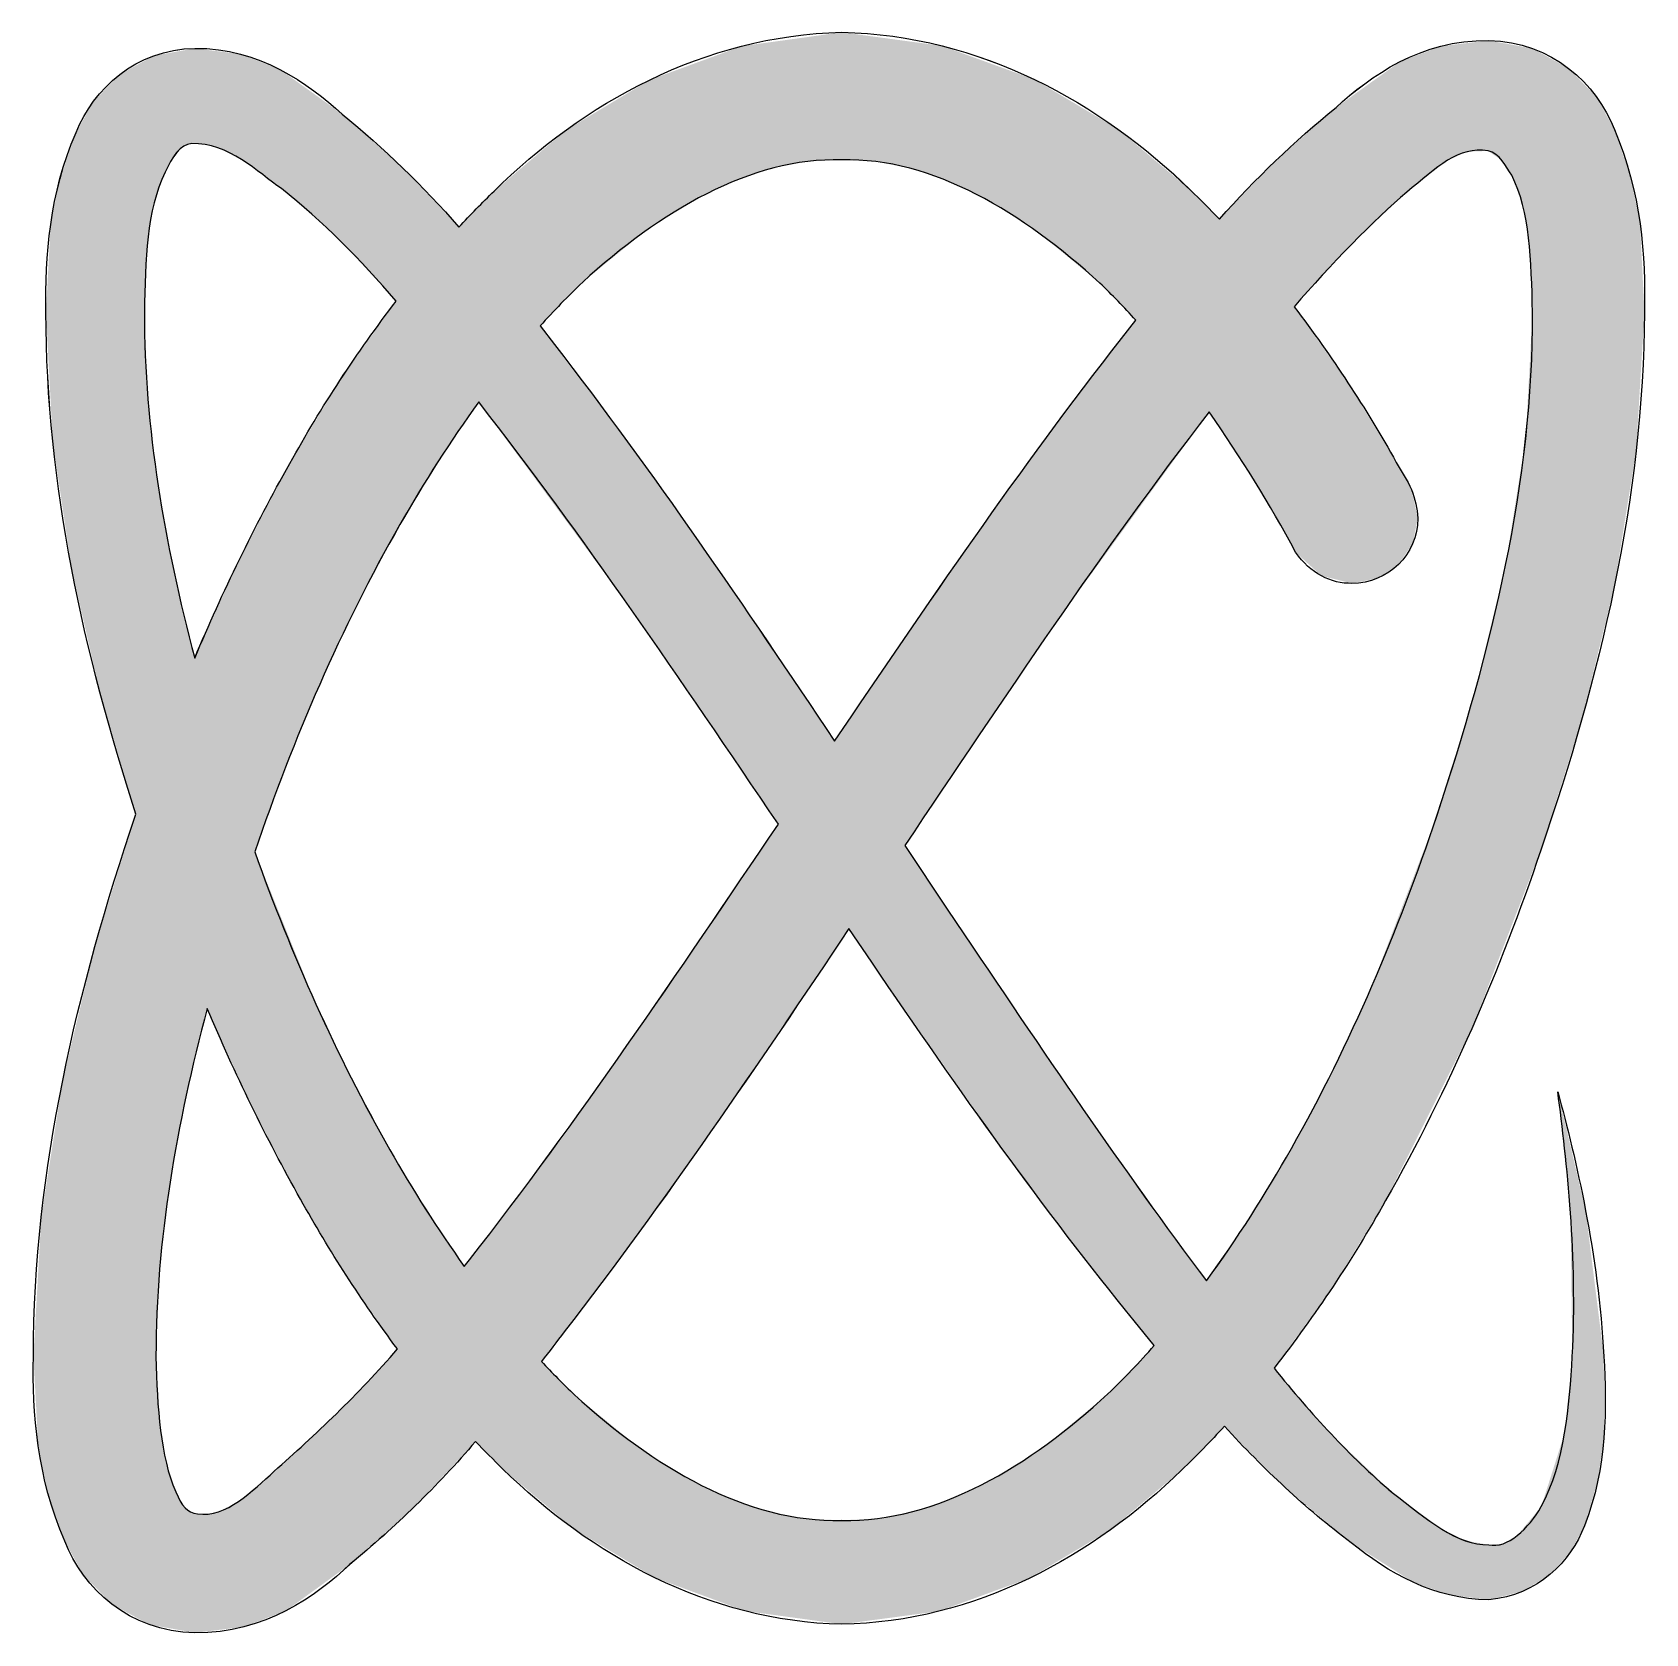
# Model space of a CAD drawing. Extents: x 0 to 50.4, y 0 to 50.
import ezdxf

# ---------------------------------------------------------------- set-up
doc = ezdxf.new("R2010")
doc.units = 0
doc.layers.add('LAYER_1', color=7, linetype='CONTINUOUS')

# ---------------------------------------------------------------- blocks, each defined once
blk = doc.blocks.new('BLOCK_2')
at = {"layer": 'LAYER_1'}
blk.add_open_spline([(47.658, 16.953), (47.944, 14.802), (48.274, 11.767), (48.112, 8.697), (48.022, 7.164), (47.88, 5.394), (47.143, 4.01), (46.751, 3.333), (46.085, 2.68), (45.501, 2.82), (44.513, 2.803), (43.587, 3.598), (42.491, 4.452), (41.147, 5.592), (39.972, 6.887), (38.802, 8.331), (40.094, 9.985), (41.258, 11.733), (42.283, 13.56), (44.27, 17.048), (45.856, 20.732), (47.129, 24.496), (48.952, 29.828), (50.337, 35.469), (50.362, 41.279), (50.403, 43.033), (50.266, 45.021), (49.424, 46.982), (48.868, 48.404), (47.481, 49.73), (45.501, 49.762), (43.38, 49.795), (41.8, 48.643), (40.739, 47.671), (39.431, 46.61), (38.213, 45.444), (37.099, 44.186), (36.803, 44.495), (36.501, 44.797), (36.193, 45.092), (33.416, 47.816), (29.623, 49.931), (25.311, 50.019), (21, 49.919), (17.224, 47.79), (14.461, 45.062), (14.084, 44.698), (13.718, 44.323), (13.361, 43.939), (12.248, 45.214), (11.028, 46.395), (9.716, 47.468), (8.658, 48.424), (7.137, 49.539), (5.122, 49.517), (3.275, 49.493), (1.957, 48.242), (1.413, 46.888), (0.583, 44.985), (0.446, 43.026), (0.474, 41.279), (0.474, 35.889), (1.662, 30.631), (3.281, 25.617), (3.269, 25.597), (3.267, 25.577), (3.26, 25.557), (1.453, 20.205), (0.089, 14.536), (0.083, 8.697), (0.047, 6.937), (0.196, 4.927), (1.058, 2.932), (1.631, 1.467), (3.065, 0.104), (5.123, 0.074), (7.305, 0.044), (8.907, 1.226), (9.962, 2.209), (11.379, 3.372), (12.69, 4.656), (13.881, 6.044), (14.157, 5.755), (14.439, 5.47), (14.727, 5.191), (17.453, 2.514), (21.14, 0.421), (25.311, 0.34), (29.482, 0.407), (33.186, 2.486), (35.926, 5.158), (36.388, 5.596), (36.825, 6.054), (37.252, 6.518), (38.483, 5.185), (39.771, 3.958), (41.209, 2.882), (42.353, 1.959), (43.802, 1.113), (45.501, 1.102), (47.036, 1.243), (48.066, 2.299), (48.489, 3.412), (49.208, 5.23), (49.188, 7.135), (49.095, 8.698), (48.928, 11.895), (48.227, 14.86), (47.658, 16.953)], degree=3, knots=[0, 0, 0, 0, 1, 1, 1, 2, 2, 2, 3, 3, 3, 4, 4, 4, 5, 5, 5, 6, 6, 6, 7, 7, 7, 8, 8, 8, 9, 9, 9, 10, 10, 10, 11, 11, 11, 12, 12, 12, 13, 13, 13, 14, 14, 14, 15, 15, 15, 16, 16, 16, 17, 17, 17, 18, 18, 18, 19, 19, 19, 20, 20, 20, 21, 21, 21, 22, 22, 22, 23, 23, 23, 24, 24, 24, 25, 25, 25, 26, 26, 26, 27, 27, 27, 28, 28, 28, 29, 29, 29, 30, 30, 30, 31, 31, 31, 32, 32, 32, 33, 33, 33, 34, 34, 34, 35, 35, 35, 36, 36, 36, 36], dxfattribs=at)
blk = doc.blocks.new('BLOCK_3')
at = {"layer": 'LAYER_1'}
blk.add_open_spline([(17.227, 42.223), (19.611, 44.394), (22.474, 46.136), (25.311, 46.034), (28.148, 46.122), (30.993, 44.366), (33.365, 42.191), (33.752, 41.823), (34.123, 41.435), (34.486, 41.036), (34.486, 41.036), (34.04, 40.465), (34.04, 40.465), (30.849, 36.379), (27.951, 32.128), (25.088, 27.899), (22.287, 32.072), (19.454, 36.257), (16.341, 40.28), (16.341, 40.28), (15.898, 40.853), (15.898, 40.853), (16.322, 41.328), (16.765, 41.785), (17.227, 42.223)], degree=3, knots=[0, 0, 0, 0, 1, 1, 1, 2, 2, 2, 3, 3, 3, 4, 4, 4, 5, 5, 5, 6, 6, 6, 7, 7, 7, 8, 8, 8, 8], dxfattribs=at)
blk = doc.blocks.new('BLOCK_4')
at = {"layer": 'LAYER_1'}
blk.add_open_spline([(4.193, 45.648), (4.411, 46.114), (4.657, 46.53), (5.029, 46.544), (6.16, 46.588), (7.098, 45.64), (7.822, 45.14), (9.115, 44.124), (10.284, 42.922), (11.406, 41.63), (10.175, 40.022), (9.064, 38.328), (8.082, 36.56), (6.977, 34.593), (5.987, 32.565), (5.116, 30.487), (4.169, 34.059), (3.545, 37.671), (3.545, 41.279), (3.577, 42.922), (3.613, 44.465), (4.193, 45.648)], degree=3, knots=[0, 0, 0, 0, 1, 1, 1, 2, 2, 2, 3, 3, 3, 4, 4, 4, 5, 5, 5, 6, 6, 6, 7, 7, 7, 7], dxfattribs=at)
blk = doc.blocks.new('BLOCK_5')
at = {"layer": 'LAYER_1'}
blk.add_open_spline([(7.596, 5.113), (6.916, 4.506), (6.105, 3.652), (5.2, 3.784), (4.878, 3.829), (4.721, 4.022), (4.524, 4.475), (4.046, 5.571), (3.945, 7.067), (3.907, 8.697), (3.907, 12.32), (4.547, 15.954), (5.509, 19.556), (6.364, 17.518), (7.335, 15.532), (8.418, 13.602), (9.317, 12.001), (10.318, 10.431), (11.441, 8.933), (10.236, 7.515), (8.853, 6.231), (7.596, 5.113)], degree=3, knots=[0, 0, 0, 0, 1, 1, 1, 2, 2, 2, 3, 3, 3, 4, 4, 4, 5, 5, 5, 6, 6, 6, 7, 7, 7, 7], dxfattribs=at)
blk = doc.blocks.new('BLOCK_6')
at = {"layer": 'LAYER_1'}
blk.add_open_spline([(13.691, 11.71), (13.691, 11.71), (13.53, 11.505), (13.53, 11.505), (12.694, 12.68), (11.918, 13.896), (11.205, 15.149), (9.522, 18.096), (8.142, 21.222), (6.99, 24.442), (8.199, 27.99), (9.68, 31.431), (11.521, 34.655), (12.283, 35.981), (13.097, 37.267), (13.979, 38.481), (17.275, 34.262), (20.294, 29.794), (23.332, 25.306), (20.189, 20.669), (17.089, 16.053), (13.691, 11.71)], degree=3, knots=[0, 0, 0, 0, 1, 1, 1, 2, 2, 2, 3, 3, 3, 4, 4, 4, 5, 5, 5, 6, 6, 6, 7, 7, 7, 7], dxfattribs=at)
blk = doc.blocks.new('BLOCK_7')
at = {"layer": 'LAYER_1'}
blk.add_open_spline([(33.617, 7.527), (31.211, 5.3), (28.283, 3.512), (25.311, 3.582), (22.339, 3.497), (19.395, 5.275), (16.973, 7.495), (16.617, 7.833), (16.272, 8.183), (15.937, 8.542), (16.179, 8.848), (16.415, 9.155), (16.65, 9.462), (19.82, 13.556), (22.695, 17.813), (25.536, 22.048), (25.536, 22.048), (26.246, 21.001), (26.246, 21.001), (28.996, 16.948), (31.609, 13.282), (34.432, 9.811), (34.432, 9.811), (35.065, 9.038), (35.065, 9.038), (34.605, 8.514), (34.121, 8.009), (33.617, 7.527)], degree=3, knots=[0, 0, 0, 0, 1, 1, 1, 2, 2, 2, 3, 3, 3, 4, 4, 4, 5, 5, 5, 6, 6, 6, 7, 7, 7, 8, 8, 8, 9, 9, 9, 9], dxfattribs=at)
blk = doc.blocks.new('BLOCK_8')
at = {"layer": 'LAYER_1'}
blk.add_open_spline([(36.694, 11.057), (36.694, 11.057), (36.466, 11.355), (36.466, 11.355), (33.806, 14.921), (31.396, 18.504), (28.604, 22.657), (28.604, 22.657), (27.276, 24.637), (27.276, 24.637), (30.373, 29.251), (33.43, 33.842), (36.776, 38.171), (37.762, 36.764), (38.664, 35.302), (39.476, 33.79), (39.927, 33.139), (40.59, 32.804), (41.233, 32.822), (42.366, 32.82), (43.286, 33.726), (43.288, 34.845), (43.288, 34.845), (43.288, 34.851), (43.288, 34.851), (43.271, 35.158), (43.206, 35.46), (43.094, 35.747), (42.956, 36.04), (42.78, 36.317), (42.619, 36.598), (41.671, 38.286), (40.606, 39.908), (39.431, 41.452), (40.541, 42.74), (41.939, 44.19), (42.943, 45.024), (43.891, 45.813), (44.547, 46.472), (45.486, 46.316), (45.837, 46.256), (46.049, 45.816), (46.222, 45.555), (46.79, 44.429), (46.83, 42.915), (46.871, 41.278), (46.897, 36.021), (45.595, 30.731), (43.883, 25.562), (42.68, 21.962), (41.197, 18.465), (39.343, 15.188), (38.529, 13.755), (37.655, 12.363), (36.694, 11.057)], degree=3, knots=[0, 0, 0, 0, 1, 1, 1, 2, 2, 2, 3, 3, 3, 4, 4, 4, 5, 5, 5, 6, 6, 6, 7, 7, 7, 8, 8, 8, 9, 9, 9, 10, 10, 10, 11, 11, 11, 12, 12, 12, 13, 13, 13, 14, 14, 14, 15, 15, 15, 16, 16, 16, 17, 17, 17, 18, 18, 18, 18], dxfattribs=at)
blk = doc.blocks.new('*U9')
at = {"layer": 'LAYER_1', "color": 7}
for points in [[(24.199, 45.979), (23.332, 49.744), (24.199, 49.864)], [(24.247, 45.988), (24.199, 49.864), (24.247, 49.871)], [(25.088, 46.024), (24.247, 49.871), (25.088, 49.987)], [(25.311, 46.034), (25.088, 49.987), (25.311, 50.018)], [(25.311, 46.034), (25.311, 50.018), (25.311, 50.018)], [(25.311, 46.034), (25.311, 50.018), (25.536, 46.023)], [(25.536, 46.023), (25.536, 49.988), (26.245, 45.989)], [(26.245, 45.989), (26.245, 49.892), (26.375, 45.983)], [(26.375, 45.983), (26.375, 49.874), (26.422, 45.974)], [(26.422, 45.974), (26.422, 49.868), (27.276, 45.807)], [(4.193, 45.648), (4.05, 49.324), (4.193, 49.349)], [(4.231, 45.714), (4.193, 49.349), (4.231, 49.356)], [(4.347, 45.913), (4.231, 49.356), (4.347, 49.377)], [(4.471, 46.126), (4.347, 49.377), (4.471, 49.4)], [(4.524, 46.216), (4.471, 49.4), (4.524, 49.409)], [(4.553, 46.266), (4.524, 49.409), (4.553, 49.414)], [(4.772, 46.464), (4.553, 49.414), (4.772, 49.453)], [(4.815, 46.477), (4.772, 49.453), (4.815, 49.461)], [(4.853, 46.489), (4.815, 49.461), (4.853, 49.468)], [(4.986, 46.531), (4.853, 49.468), (4.986, 49.492)], [(5.03, 46.545), (4.986, 49.492), (5.03, 49.5)], [(5.117, 46.539), (5.03, 49.5), (5.117, 49.515)], [(5.03, 46.545), (5.03, 49.5), (5.117, 46.539)], [(5.123, 46.538), (5.117, 49.515), (5.123, 49.516)], [(5.117, 46.539), (5.117, 49.515), (5.123, 46.538)], [(5.123, 46.538), (5.123, 49.516), (5.201, 46.533)], [(5.201, 46.533), (5.201, 49.507), (5.445, 46.517)], [(5.445, 46.517), (5.445, 49.476), (5.509, 46.5)], [(5.509, 46.5), (5.509, 49.468), (5.535, 46.493)], [(5.535, 46.493), (5.535, 49.465), (5.841, 46.414)], [(5.841, 46.414), (5.841, 49.427), (5.861, 46.404)], [(5.861, 46.404), (5.861, 49.425), (6.483, 46.094)], [(22.005, 45.387), (21.217, 49.229), (22.005, 49.519)], [(22.135, 45.445), (22.005, 49.519), (22.135, 49.567)], [(22.186, 45.462), (22.135, 49.567), (22.186, 49.586)], [(22.281, 45.493), (22.186, 49.586), (22.281, 49.599)], [(23.095, 45.757), (22.281, 49.599), (23.095, 49.711)], [(23.187, 45.787), (23.095, 49.711), (23.187, 49.724)], [(23.332, 45.814), (23.187, 49.724), (23.332, 49.744)], [(27.276, 45.807), (27.276, 49.752), (27.433, 45.776)], [(27.433, 45.776), (27.433, 49.731), (27.524, 45.746)], [(27.524, 45.746), (27.524, 49.719), (28.344, 45.475)], [(28.344, 45.475), (28.344, 49.608), (28.44, 45.444)], [(28.44, 45.444), (28.44, 49.595), (28.481, 45.43)], [(28.481, 45.43), (28.481, 49.58), (28.603, 45.374)], [(28.603, 45.374), (28.603, 49.536), (28.611, 45.371)], [(28.611, 45.371), (28.611, 49.533), (29.441, 44.994)], [(43.883, 45.761), (43.288, 49.309), (43.883, 49.537)], [(44.011, 45.862), (43.883, 49.537), (44.011, 49.586)], [(44.036, 45.882), (44.011, 49.586), (44.036, 49.589)], [(44.218, 46.024), (44.036, 49.589), (44.218, 49.61)], [(44.274, 46.049), (44.218, 49.61), (44.274, 49.617)], [(44.768, 46.265), (44.274, 49.617), (44.768, 49.675)], [(44.826, 46.291), (44.768, 49.675), (44.826, 49.682)], [(44.973, 46.296), (44.826, 49.682), (44.973, 49.699)], [(45.076, 46.3), (44.973, 49.699), (45.076, 49.711)], [(45.486, 46.316), (45.076, 49.711), (45.486, 49.76)], [(45.501, 46.306), (45.486, 49.76), (45.501, 49.761)], [(45.486, 46.316), (45.486, 49.76), (45.501, 46.306)], [(45.501, 46.306), (45.501, 49.761), (45.92, 46.011)], [(45.92, 46.011), (45.92, 49.686), (45.949, 45.968)], [(45.949, 45.968), (45.949, 49.681), (46.028, 45.848)], [(46.028, 45.848), (46.028, 49.666), (46.222, 45.555)], [(46.222, 45.555), (46.222, 49.631), (46.394, 45.087)], [(46.394, 45.087), (46.394, 49.6), (46.556, 44.646)], [(46.556, 44.646), (46.556, 49.571), (46.557, 44.642)], [(46.557, 44.642), (46.557, 49.571), (46.655, 44.099)], [(46.655, 44.099), (46.655, 49.553), (46.744, 43.608)], [(46.744, 43.608), (46.744, 49.537), (46.871, 41.278)], [(3.261, 25.685), (2.779, 48.701), (3.261, 48.967)], [(3.281, 25.617), (3.261, 48.967), (3.281, 48.978)], [(3.261, 25.685), (3.261, 48.967), (3.281, 25.617)], [(3.545, 0.412), (3.281, 48.978), (3.545, 49.124)], [(3.281, 0.557), (3.281, 48.978), (3.545, 0.412)], [(3.657, 43.514), (3.545, 49.124), (3.657, 49.185)], [(3.663, 43.636), (3.657, 49.185), (3.663, 49.189)], [(3.7, 43.843), (3.663, 49.189), (3.7, 49.209)], [(3.84, 44.632), (3.7, 49.209), (3.84, 49.286)], [(3.851, 44.697), (3.84, 49.286), (3.851, 49.288)], [(3.907, 44.851), (3.851, 49.288), (3.907, 49.298)], [(3.975, 45.043), (3.907, 49.298), (3.975, 49.311)], [(4.022, 45.172), (3.975, 49.311), (4.022, 49.319)], [(4.05, 45.252), (4.022, 49.319), (4.05, 49.324)], [(6.483, 46.094), (6.483, 49.347), (6.511, 46.079)], [(6.511, 46.079), (6.511, 49.344), (6.541, 46.065)], [(6.541, 46.065), (6.541, 49.34), (6.578, 46.046)], [(6.578, 46.046), (6.578, 49.326), (6.651, 45.993)], [(6.651, 45.993), (6.651, 49.297), (6.878, 45.828)], [(6.878, 45.828), (6.878, 49.209), (6.99, 45.747)], [(6.99, 45.747), (6.99, 49.166), (7.596, 45.305)], [(7.596, 45.305), (7.596, 48.93), (7.778, 45.172)], [(7.778, 45.172), (7.778, 48.859), (7.822, 45.14)], [(20.832, 44.83), (20.085, 48.813), (20.832, 49.088)], [(20.936, 44.889), (20.832, 49.088), (20.936, 49.126)], [(21.099, 44.981), (20.936, 49.126), (21.099, 49.186)], [(21.217, 45.033), (21.099, 49.186), (21.217, 49.229)], [(29.441, 44.994), (29.441, 49.231), (29.513, 44.961)], [(29.513, 44.961), (29.513, 49.205), (29.676, 44.868)], [(29.676, 44.868), (29.676, 49.145), (30.312, 44.506)], [(30.312, 44.506), (30.312, 48.914), (30.523, 44.386)], [(42.491, 44.599), (42.283, 48.778), (42.491, 48.928)], [(42.619, 44.719), (42.491, 48.928), (42.619, 49.019)], [(42.684, 44.781), (42.619, 49.019), (42.684, 49.066)], [(42.722, 44.816), (42.684, 49.066), (42.722, 49.093)], [(42.943, 45.024), (42.722, 49.093), (42.943, 49.178)], [(43.094, 45.143), (42.943, 49.178), (43.094, 49.235)], [(43.125, 45.167), (43.094, 49.235), (43.125, 49.247)], [(43.147, 45.184), (43.125, 49.247), (43.147, 49.256)], [(43.288, 45.295), (43.147, 49.256), (43.288, 49.309)], [(2.534, 28.152), (2.159, 48.068), (2.534, 48.451)], [(2.779, 27.32), (2.534, 48.451), (2.779, 48.701)], [(2.534, 28.152), (2.534, 48.451), (2.779, 27.32)], [(2.779, 27.32), (2.779, 48.701), (3.261, 25.685)], [(7.822, 45.14), (7.822, 48.828), (7.949, 45.034)], [(7.949, 45.034), (7.949, 48.736), (7.965, 45.02)], [(7.965, 45.02), (7.965, 48.725), (8.082, 44.922)], [(8.082, 44.922), (8.082, 48.64), (8.418, 44.64)], [(8.418, 44.64), (8.418, 48.399), (8.77, 44.345)], [(19.097, 43.749), (18.977, 48.329), (19.097, 48.401)], [(19.306, 43.888), (19.097, 48.401), (19.306, 48.526)], [(19.478, 44.003), (19.306, 48.526), (19.478, 48.589)], [(19.892, 44.281), (19.478, 48.589), (19.892, 48.742)], [(20.085, 44.41), (19.892, 48.742), (20.085, 48.813)], [(30.523, 44.386), (30.523, 48.837), (30.715, 44.256)], [(30.715, 44.256), (30.715, 48.767), (31.155, 43.958)], [(31.155, 43.958), (31.155, 48.607), (31.328, 43.841)], [(31.328, 43.841), (31.328, 48.544), (31.505, 43.721)], [(31.505, 43.721), (31.505, 48.439), (31.698, 43.563)], [(41.857, 44.002), (41.232, 48.025), (41.857, 48.473)], [(42.031, 44.166), (41.857, 48.473), (42.031, 48.598)], [(42.283, 44.403), (42.031, 48.598), (42.283, 48.778)], [(1.962, 30.285), (1.646, 47.303), (1.962, 47.867)], [(2.002, 30.108), (1.962, 47.867), (2.002, 47.908)], [(1.962, 30.285), (1.962, 47.867), (2.002, 30.108)], [(2.159, 29.421), (2.002, 47.908), (2.159, 48.068)], [(2.002, 30.108), (2.002, 47.908), (2.159, 29.421)], [(2.159, 29.421), (2.159, 48.068), (2.534, 28.152)], [(8.77, 44.345), (8.77, 48.147), (8.898, 44.224)], [(8.898, 44.224), (8.898, 48.055), (9.018, 44.111)], [(9.018, 44.111), (9.018, 47.969), (9.538, 43.621)], [(18.607, 43.349), (17.227, 47.28), (18.607, 48.107)], [(18.627, 43.366), (18.607, 48.107), (18.627, 48.12)], [(18.752, 43.468), (18.627, 48.12), (18.752, 48.195)], [(18.88, 43.571), (18.752, 48.195), (18.88, 48.271)], [(18.977, 43.651), (18.88, 48.271), (18.977, 48.329)], [(31.698, 43.563), (31.698, 48.324), (31.722, 43.543)], [(31.722, 43.543), (31.722, 48.31), (31.932, 43.37)], [(31.932, 43.37), (31.932, 48.185), (32.349, 43.027)], [(32.349, 43.027), (32.349, 47.937), (32.584, 42.833)], [(41.11, 43.281), (40.739, 47.671), (41.11, 47.937)], [(41.209, 43.389), (41.11, 47.937), (41.209, 48.008)], [(41.226, 43.408), (41.209, 48.008), (41.226, 48.021)], [(41.232, 43.414), (41.226, 48.021), (41.232, 48.025)], [(9.538, 43.621), (9.538, 47.595), (9.651, 43.515)], [(9.651, 43.515), (9.651, 47.515), (9.678, 43.489)], [(9.678, 43.489), (9.678, 47.495), (9.716, 43.448)], [(9.716, 43.448), (9.716, 47.468), (9.846, 43.309)], [(9.846, 43.309), (9.846, 47.352), (9.962, 43.183)], [(32.584, 42.833), (32.584, 47.797), (33.365, 42.191)], [(40.581, 42.705), (40.283, 47.269), (40.581, 47.532)], [(40.643, 42.772), (40.581, 47.532), (40.643, 47.586)], [(40.665, 42.797), (40.643, 47.586), (40.665, 47.606)], [(40.739, 42.877), (40.665, 47.606), (40.739, 47.671)], [(1.412, 32.687), (1.271, 46.483), (1.412, 46.888)], [(1.646, 31.668), (1.412, 46.888), (1.646, 47.303)], [(1.412, 32.687), (1.412, 46.888), (1.646, 31.668)], [(1.646, 31.668), (1.646, 47.303), (1.962, 30.285)], [(9.962, 43.183), (9.962, 47.248), (9.999, 43.144)], [(9.999, 43.144), (9.999, 47.216), (10.206, 42.921)], [(10.206, 42.921), (10.206, 47.031), (10.508, 42.596)], [(16.651, 41.629), (16.341, 46.656), (16.651, 46.919)], [(16.716, 41.696), (16.651, 46.919), (16.716, 46.974)], [(16.945, 41.932), (16.716, 46.974), (16.945, 47.111)], [(16.973, 41.961), (16.945, 47.111), (16.973, 47.128)], [(17.227, 42.223), (16.973, 47.128), (17.227, 47.28)], [(33.365, 42.191), (33.365, 47.333), (33.617, 41.932)], [(33.617, 41.932), (33.617, 47.184), (33.698, 41.848)], [(33.698, 41.848), (33.698, 47.135), (33.927, 41.612)], [(33.927, 41.612), (33.927, 46.999), (34.04, 41.495)], [(34.04, 41.495), (34.04, 46.904), (34.432, 41.091)], [(40.283, 42.38), (39.476, 46.558), (40.283, 47.269)], [(1.271, 33.307), (1.059, 45.875), (1.271, 46.483)], [(1.271, 33.307), (1.271, 46.483), (1.412, 32.687)], [(10.508, 42.596), (10.508, 46.762), (11.205, 41.846)], [(16.189, 41.153), (15.937, 46.314), (16.189, 46.527)], [(16.341, 41.31), (16.189, 46.527), (16.341, 46.656)], [(34.432, 41.091), (34.432, 46.574), (34.486, 41.036)], [(39.343, 34.021), (39.153, 46.273), (39.343, 46.44)], [(39.431, 33.868), (39.343, 46.44), (39.431, 46.518)], [(39.343, 34.021), (39.343, 46.44), (39.431, 33.868)], [(39.476, 41.501), (39.431, 46.518), (39.476, 46.558)], [(1.059, 34.742), (0.996, 45.697), (1.059, 45.875)], [(1.059, 34.742), (1.059, 45.875), (1.271, 33.307)], [(11.205, 41.846), (11.205, 46.142), (11.407, 41.63)], [(15.898, 35.874), (14.727, 45.287), (15.898, 46.28)], [(15.937, 40.894), (15.898, 46.28), (15.937, 46.314)], [(38.802, 34.959), (38.191, 45.322), (38.802, 45.956)], [(38.846, 34.883), (38.802, 45.956), (38.846, 46.002)], [(38.802, 34.959), (38.802, 45.956), (38.846, 34.883)], [(39.153, 34.351), (38.846, 46.002), (39.153, 46.273)], [(38.846, 34.883), (38.846, 46.002), (39.153, 34.351)], [(39.153, 34.351), (39.153, 46.273), (39.343, 34.021)], [(0.912, 35.734), (0.685, 44.34), (0.912, 45.454)], [(0.996, 35.162), (0.912, 45.454), (0.996, 45.697)], [(0.912, 35.734), (0.912, 45.454), (0.996, 35.162)], [(0.996, 35.162), (0.996, 45.697), (1.059, 34.742)], [(38.191, 36.02), (38.073, 45.199), (38.191, 45.322)], [(38.191, 36.02), (38.191, 45.322), (38.802, 34.959)], [(14.461, 37.826), (13.979, 44.57), (14.461, 45.062)], [(14.727, 37.465), (14.461, 45.062), (14.727, 45.287)], [(14.461, 37.826), (14.461, 45.062), (14.727, 37.465)], [(14.727, 37.465), (14.727, 45.287), (15.898, 35.874)], [(38.073, 36.199), (37.252, 44.346), (38.073, 45.199)], [(38.073, 36.199), (38.073, 45.199), (38.191, 36.02)], [(0.685, 37.263), (0.621, 44.025), (0.685, 44.34)], [(0.685, 37.263), (0.685, 44.34), (0.912, 35.734)], [(13.881, 38.337), (13.691, 44.277), (13.881, 44.47)], [(13.979, 38.481), (13.881, 44.47), (13.979, 44.57)], [(13.979, 38.481), (13.979, 44.57), (14.461, 37.826)], [(36.776, 38.171), (36.776, 44.509), (37.099, 37.68)], [(37.252, 37.447), (37.099, 44.186), (37.252, 44.346)], [(37.252, 37.447), (37.252, 44.346), (38.073, 36.199)], [(0.621, 38.483), (0.537, 42.446), (0.621, 44.025)], [(0.621, 38.483), (0.621, 44.025), (0.685, 37.263)], [(13.53, 37.82), (13.361, 43.939), (13.53, 44.112)], [(13.691, 38.058), (13.53, 44.112), (13.691, 44.277)], [(37.099, 37.68), (37.099, 44.186), (37.252, 37.447)], [(0.537, 40.09), (0.475, 41.279), (0.537, 42.446)], [(0.537, 40.09), (0.537, 42.446), (0.621, 38.483)], [(11.205, 34.063), (10.508, 40.364), (11.205, 41.346)], [(11.407, 34.439), (11.205, 41.346), (11.407, 41.63)], [(39.431, 33.868), (39.431, 41.452), (39.476, 33.79)], [(39.476, 33.79), (39.476, 41.389), (40.283, 33.055)], [(3.545, 0.412), (3.545, 41.279), (3.657, 0.351)], [(15.898, 35.874), (15.898, 40.853), (15.937, 35.82)], [(15.937, 35.82), (15.937, 40.802), (16.189, 35.478)], [(34.432, 34.948), (34.04, 40.466), (34.432, 40.967)], [(34.486, 35.022), (34.432, 40.967), (34.486, 41.036)], [(46.871, 23.828), (46.744, 38.957), (46.871, 41.278)], [(10.508, 32.762), (10.206, 39.938), (10.508, 40.364)], [(16.189, 35.478), (16.189, 40.477), (16.341, 35.271)], [(33.927, 34.254), (33.698, 40.014), (33.927, 40.316)], [(34.04, 34.409), (33.927, 40.316), (34.04, 40.466)], [(10.206, 32.198), (9.999, 39.645), (10.206, 39.938)], [(16.341, 35.271), (16.341, 40.28), (16.651, 34.851)], [(16.651, 34.851), (16.651, 39.868), (16.716, 34.762)], [(33.617, 33.827), (33.365, 39.574), (33.617, 39.906)], [(33.698, 33.939), (33.617, 39.906), (33.698, 40.014)], [(40.283, 33.055), (40.283, 40.248), (40.581, 32.982)], [(40.581, 32.982), (40.581, 39.826), (40.643, 32.967)], [(9.846, 31.431), (9.716, 39.247), (9.846, 39.43)], [(9.962, 31.679), (9.846, 39.43), (9.962, 39.594)], [(9.999, 31.756), (9.962, 39.594), (9.999, 39.645)], [(16.716, 34.762), (16.716, 39.781), (16.945, 34.451)], [(16.945, 34.451), (16.945, 39.477), (16.973, 34.413)], [(16.973, 34.413), (16.973, 39.439), (17.227, 34.067)], [(33.365, 33.48), (32.584, 38.543), (33.365, 39.574)], [(40.643, 32.967), (40.643, 39.739), (40.665, 32.961)], [(40.665, 32.961), (40.665, 39.707), (40.739, 32.943)], [(40.739, 32.943), (40.739, 39.604), (41.11, 32.852)], [(9.538, 30.776), (9.018, 38.108), (9.538, 38.969)], [(9.651, 31.016), (9.538, 38.969), (9.651, 39.155)], [(9.678, 31.075), (9.651, 39.155), (9.678, 39.194)], [(9.716, 31.155), (9.678, 39.194), (9.716, 39.247)], [(17.227, 34.067), (17.227, 39.1), (18.607, 32.192)], [(41.11, 32.852), (41.11, 39.079), (41.209, 32.828)], [(41.209, 32.828), (41.209, 38.917), (41.226, 32.823)], [(41.226, 32.823), (41.226, 38.887), (41.232, 32.822)], [(46.744, 23.501), (46.655, 37.331), (46.744, 38.957)], [(3.657, 0.351), (3.657, 38.573), (3.663, 0.347)], [(3.663, 0.347), (3.663, 38.521), (3.7, 0.327)], [(32.584, 32.407), (32.349, 38.232), (32.584, 38.543)], [(3.7, 0.327), (3.7, 38.209), (3.84, 0.302)], [(8.898, 29.38), (8.77, 37.697), (8.898, 37.91)], [(9.018, 29.67), (8.898, 37.91), (9.018, 38.108)], [(32.349, 32.083), (31.932, 37.682), (32.349, 38.232)], [(8.77, 29.068), (8.418, 37.116), (8.77, 37.697)], [(31.698, 31.165), (31.505, 37.104), (31.698, 37.373)], [(31.722, 31.2), (31.698, 37.373), (31.722, 37.404)], [(31.932, 31.511), (31.722, 37.404), (31.932, 37.682)], [(46.655, 23.272), (46.557, 36.714), (46.655, 37.331)], [(3.84, 0.302), (3.84, 37.022), (3.851, 0.3)], [(3.851, 0.3), (3.851, 36.923), (3.907, 0.291)], [(8.418, 28.218), (8.082, 36.56), (8.418, 37.116)], [(18.607, 32.192), (18.607, 37.262), (18.627, 32.164)], [(18.627, 32.164), (18.627, 37.235), (18.752, 31.994)], [(18.752, 31.994), (18.752, 37.06), (18.88, 31.809)], [(18.88, 31.809), (18.88, 36.882), (18.977, 31.667)], [(31.328, 30.618), (31.155, 36.618), (31.328, 36.858)], [(31.505, 30.88), (31.328, 36.858), (31.505, 37.104)], [(7.949, 27.081), (7.822, 36.063), (7.949, 36.305)], [(7.965, 27.121), (7.949, 36.305), (7.965, 36.336)], [(8.082, 27.405), (7.965, 36.336), (8.082, 36.56)], [(18.977, 31.667), (18.977, 36.746), (19.097, 31.491)], [(19.097, 31.491), (19.097, 36.577), (19.306, 31.187)], [(19.306, 31.187), (19.306, 36.285), (19.478, 30.935)], [(31.155, 30.364), (30.715, 36.006), (31.155, 36.618)], [(46.556, 23.015), (46.394, 35.686), (46.556, 36.705)], [(46.557, 23.018), (46.556, 36.705), (46.557, 36.714)], [(7.778, 26.612), (7.596, 35.633), (7.778, 35.98)], [(7.822, 26.731), (7.778, 35.98), (7.822, 36.063)], [(19.478, 30.935), (19.478, 36.044), (19.892, 30.33)], [(30.715, 29.714), (30.523, 35.739), (30.715, 36.006)], [(7.596, 26.111), (6.99, 34.477), (7.596, 35.633)], [(19.892, 30.33), (19.892, 35.463), (20.085, 30.049)], [(30.312, 29.118), (29.676, 34.562), (30.312, 35.445)], [(30.523, 29.429), (30.312, 35.445), (30.523, 35.739)], [(46.394, 22.596), (46.222, 34.606), (46.394, 35.686)], [(20.085, 30.049), (20.085, 35.193), (20.832, 28.957)], [(6.878, 16.539), (6.651, 33.831), (6.878, 34.264)], [(6.99, 16.326), (6.878, 34.264), (6.99, 34.477)], [(6.878, 16.539), (6.878, 34.264), (6.99, 16.326)], [(29.513, 27.938), (29.441, 34.235), (29.513, 34.335)], [(29.676, 28.18), (29.513, 34.335), (29.676, 34.562)], [(46.222, 22.152), (46.028, 33.387), (46.222, 34.606)], [(6.651, 17.039), (6.578, 33.693), (6.651, 33.831)], [(6.651, 17.039), (6.651, 33.831), (6.878, 16.539)], [(20.832, 28.957), (20.832, 34.146), (20.936, 28.806)], [(20.936, 28.806), (20.936, 33.994), (21.099, 28.567)], [(21.099, 28.567), (21.099, 33.753), (21.217, 28.395)], [(29.441, 27.833), (28.611, 33.026), (29.441, 34.235)], [(6.483, 17.41), (5.861, 32.13), (6.483, 33.501)], [(6.511, 17.347), (6.483, 33.501), (6.511, 33.565)], [(6.483, 17.41), (6.483, 33.501), (6.511, 17.347)], [(6.541, 17.281), (6.511, 33.565), (6.541, 33.622)], [(6.511, 17.347), (6.511, 33.565), (6.541, 17.281)], [(6.578, 17.199), (6.541, 33.622), (6.578, 33.693)], [(6.541, 17.281), (6.541, 33.622), (6.578, 17.199)], [(6.578, 17.199), (6.578, 33.693), (6.651, 17.039)], [(21.217, 28.395), (21.217, 33.581), (22.005, 27.244)], [(46.028, 21.652), (45.949, 33.058), (46.028, 33.387)], [(28.44, 26.355), (28.344, 32.638), (28.44, 32.778)], [(28.481, 26.415), (28.44, 32.778), (28.481, 32.837)], [(28.603, 26.596), (28.481, 32.837), (28.603, 33.015)], [(28.611, 26.607), (28.603, 33.015), (28.611, 33.026)], [(45.92, 21.372), (45.501, 31.211), (45.92, 32.941)], [(45.949, 21.446), (45.92, 32.941), (45.949, 33.058)], [(22.005, 27.244), (22.005, 32.424), (22.135, 27.054)], [(22.135, 27.054), (22.135, 32.233), (22.186, 26.98)], [(28.344, 26.213), (27.524, 31.445), (28.344, 32.638)], [(5.841, 18.824), (5.535, 31.411), (5.841, 32.086)], [(5.861, 18.78), (5.841, 32.086), (5.861, 32.13)], [(5.841, 18.824), (5.841, 32.086), (5.861, 18.78)], [(5.861, 18.78), (5.861, 32.13), (6.483, 17.41)], [(22.186, 26.98), (22.186, 32.159), (22.281, 26.84)], [(22.281, 26.84), (22.281, 32.018), (23.095, 25.653)], [(5.509, 19.555), (5.445, 31.211), (5.509, 31.353)], [(5.535, 19.498), (5.509, 31.353), (5.535, 31.411)], [(5.509, 19.555), (5.509, 31.353), (5.535, 19.498)], [(5.535, 19.498), (5.535, 31.411), (5.841, 18.824)], [(27.433, 24.868), (27.276, 31.084), (27.433, 31.312)], [(27.524, 25.003), (27.433, 31.312), (27.524, 31.445)], [(5.445, 19.288), (5.201, 30.672), (5.445, 31.211)], [(23.095, 25.653), (23.095, 30.824), (23.187, 25.518)], [(27.276, 19.527), (26.422, 29.841), (27.276, 31.084)], [(45.486, 20.249), (45.076, 29.458), (45.486, 31.149)], [(45.501, 20.288), (45.486, 31.149), (45.501, 31.211)], [(5.123, 17.961), (5.117, 30.487), (5.123, 30.5)], [(5.201, 18.282), (5.123, 30.5), (5.201, 30.672)], [(23.187, 25.518), (23.187, 30.689), (23.332, 25.305)], [(26.375, 20.816), (26.245, 29.583), (26.375, 29.771)], [(26.422, 20.748), (26.375, 29.771), (26.422, 29.841)], [(26.375, 20.816), (26.375, 29.771), (26.422, 20.748)], [(26.422, 20.748), (26.422, 29.841), (27.276, 19.527)], [(26.245, 21.001), (25.536, 28.551), (26.245, 29.583)], [(26.245, 21.001), (26.245, 29.583), (26.375, 20.816)], [(45.076, 19.189), (44.973, 29.125), (45.076, 29.458)], [(44.973, 18.925), (44.826, 28.642), (44.973, 29.125)], [(25.311, 21.717), (25.088, 27.898), (25.311, 28.222)], [(25.536, 22.049), (25.311, 28.223), (25.536, 28.551)], [(25.311, 21.718), (25.311, 28.222), (25.311, 28.223)], [(25.536, 22.049), (25.536, 28.551), (26.245, 21.001)], [(44.768, 18.515), (44.274, 26.841), (44.768, 28.453)], [(44.826, 18.63), (44.768, 28.453), (44.826, 28.642)], [(44.274, 17.531), (44.218, 26.656), (44.274, 26.841)], [(44.218, 17.418), (44.036, 26.064), (44.218, 26.656)], [(44.011, 17.006), (43.883, 25.561), (44.011, 25.98)], [(44.036, 17.056), (44.011, 25.98), (44.036, 26.064)], [(3.261, 0.568), (2.779, 23.998), (3.261, 25.557)], [(3.281, 0.557), (3.261, 25.557), (3.281, 25.617)], [(3.261, 0.568), (3.261, 25.557), (3.281, 0.557)], [(23.332, 18.811), (23.187, 25.092), (23.332, 25.305)], [(43.883, 16.75), (43.288, 24.002), (43.883, 25.561)], [(23.095, 18.461), (22.281, 23.769), (23.095, 24.958)], [(23.187, 18.596), (23.095, 24.958), (23.187, 25.092)], [(6.99, 16.326), (6.99, 24.442), (7.596, 15.17)], [(27.276, 19.527), (27.276, 24.637), (27.433, 19.303)], [(27.433, 19.303), (27.433, 24.403), (27.524, 19.172)], [(27.524, 19.172), (27.524, 24.267), (28.344, 18)], [(2.779, 0.831), (2.534, 23.205), (2.779, 23.998)], [(2.779, 0.831), (2.779, 23.998), (3.261, 0.568)], [(22.281, 17.266), (22.186, 23.629), (22.281, 23.769)], [(43.288, 15.563), (43.147, 23.633), (43.288, 24.002)], [(2.534, 0.965), (2.159, 21.994), (2.534, 23.205)], [(2.534, 0.965), (2.534, 23.205), (2.779, 0.831)], [(22.005, 16.861), (21.217, 22.212), (22.005, 23.365)], [(22.135, 17.052), (22.005, 23.365), (22.135, 23.555)], [(22.186, 17.126), (22.135, 23.555), (22.186, 23.629)], [(43.094, 15.177), (42.943, 23.099), (43.094, 23.495)], [(43.125, 15.239), (43.094, 23.495), (43.125, 23.576)], [(43.147, 15.282), (43.125, 23.576), (43.147, 23.633)], [(7.596, 15.17), (7.596, 22.933), (7.778, 14.823)], [(28.344, 18), (28.344, 23.043), (28.44, 17.863)], [(28.44, 17.863), (28.44, 22.9), (28.481, 17.805)], [(28.481, 17.805), (28.481, 22.839), (28.603, 17.63)], [(42.943, 14.876), (42.722, 22.52), (42.943, 23.099)], [(7.778, 14.823), (7.778, 22.481), (7.822, 14.74)], [(7.822, 14.74), (7.822, 22.372), (7.949, 14.497)], [(21.217, 15.702), (21.099, 22.041), (21.217, 22.212)], [(28.603, 17.63), (28.603, 22.657), (28.611, 17.619)], [(28.611, 17.619), (28.611, 22.646), (29.441, 16.432)], [(42.619, 14.23), (42.491, 21.915), (42.619, 22.25)], [(42.684, 14.36), (42.619, 22.25), (42.684, 22.421)], [(42.722, 14.436), (42.684, 22.421), (42.722, 22.52)], [(2.159, 1.347), (2.002, 21.486), (2.159, 21.994)], [(2.159, 1.347), (2.159, 21.994), (2.534, 0.965)], [(7.949, 14.497), (7.949, 22.056), (7.965, 14.467)], [(7.965, 14.467), (7.965, 22.015), (8.082, 14.243)], [(8.082, 14.243), (8.082, 21.723), (8.418, 13.602)], [(20.936, 15.308), (20.832, 21.65), (20.936, 21.801)], [(21.099, 15.538), (20.936, 21.801), (21.099, 22.041)], [(42.491, 13.975), (42.283, 21.37), (42.491, 21.915)], [(1.962, 1.548), (1.646, 20.005), (1.962, 21.318)], [(2.002, 1.507), (1.962, 21.318), (2.002, 21.486)], [(1.962, 1.548), (1.962, 21.318), (2.002, 1.507)], [(2.002, 1.507), (2.002, 21.486), (2.159, 1.347)], [(20.832, 15.162), (20.085, 20.557), (20.832, 21.65)], [(29.441, 16.432), (29.441, 21.421), (29.513, 16.33)], [(29.513, 16.33), (29.513, 21.316), (29.676, 16.096)], [(42.283, 13.56), (42.031, 20.71), (42.283, 21.37)], [(8.418, 13.602), (8.418, 20.888), (8.77, 13.018)], [(29.676, 16.096), (29.676, 21.075), (30.312, 15.188)], [(42.031, 13.149), (41.857, 20.254), (42.031, 20.71)], [(19.892, 13.844), (19.478, 19.67), (19.892, 20.275)], [(20.085, 14.114), (19.892, 20.275), (20.085, 20.557)], [(41.857, 12.864), (41.232, 18.907), (41.857, 20.254)], [(1.646, 1.871), (1.412, 19.037), (1.646, 20.005)], [(1.646, 1.871), (1.646, 20.005), (1.962, 1.548)], [(8.77, 13.018), (8.77, 20.013), (8.898, 12.804)], [(8.898, 12.804), (8.898, 19.693), (9.018, 12.605)], [(19.478, 13.263), (19.306, 19.418), (19.478, 19.67)], [(30.312, 15.188), (30.312, 20.138), (30.523, 14.905)], [(30.523, 14.905), (30.523, 19.827), (30.715, 14.646)], [(9.018, 12.605), (9.018, 19.442), (9.538, 11.741)], [(19.306, 13.021), (19.097, 19.114), (19.306, 19.418)], [(30.715, 14.646), (30.715, 19.543), (31.155, 14.055)], [(1.412, 2.292), (1.271, 18.449), (1.412, 19.037)], [(1.412, 2.292), (1.412, 19.037), (1.646, 1.871)], [(18.88, 12.431), (18.752, 18.61), (18.88, 18.795)], [(18.977, 12.56), (18.88, 18.795), (18.977, 18.938)], [(19.097, 12.729), (18.977, 18.938), (19.097, 19.114)], [(31.155, 14.055), (31.155, 18.893), (31.328, 13.824)], [(31.328, 13.824), (31.328, 18.639), (31.505, 13.586)], [(41.11, 11.644), (40.739, 17.843), (41.11, 18.643)], [(41.209, 11.805), (41.11, 18.643), (41.209, 18.856)], [(41.226, 11.834), (41.209, 18.856), (41.226, 18.894)], [(41.232, 11.844), (41.226, 18.894), (41.232, 18.907)], [(1.271, 2.548), (1.059, 17.568), (1.271, 18.449)], [(1.271, 2.548), (1.271, 18.449), (1.412, 2.292)], [(9.538, 11.741), (9.538, 18.355), (9.651, 11.553)], [(18.607, 12.068), (17.227, 16.467), (18.607, 18.397)], [(18.627, 12.095), (18.607, 18.397), (18.627, 18.427)], [(18.752, 12.261), (18.627, 18.427), (18.752, 18.61)], [(31.505, 13.586), (31.505, 18.378), (31.698, 13.327)], [(9.651, 11.553), (9.651, 18.119), (9.678, 11.507)], [(9.678, 11.507), (9.678, 18.061), (9.716, 11.444)], [(9.716, 11.444), (9.716, 17.982), (9.846, 11.229)], [(9.846, 11.229), (9.846, 17.711), (9.962, 11.061)], [(31.698, 13.327), (31.698, 18.093), (31.722, 13.295)], [(31.722, 13.295), (31.722, 18.058), (31.932, 13.012)], [(31.932, 13.012), (31.932, 17.747), (32.349, 12.454)], [(40.643, 10.881), (40.581, 17.526), (40.643, 17.642)], [(40.665, 10.918), (40.643, 17.642), (40.665, 17.685)], [(40.739, 11.037), (40.665, 17.685), (40.739, 17.843)], [(0.996, 3.11), (0.912, 16.769), (0.996, 17.31)], [(1.059, 2.931), (0.996, 17.31), (1.059, 17.568)], [(0.996, 3.11), (0.996, 17.31), (1.059, 2.931)], [(1.059, 2.931), (1.059, 17.568), (1.271, 2.548)], [(9.962, 11.061), (9.962, 17.467), (9.999, 11.009)], [(9.999, 11.009), (9.999, 17.391), (10.206, 10.71)], [(32.349, 12.454), (32.349, 17.133), (32.584, 12.155)], [(40.581, 10.796), (40.283, 16.963), (40.581, 17.526)], [(0.912, 3.352), (0.685, 15.324), (0.912, 16.769)], [(0.912, 3.352), (0.912, 16.769), (0.996, 3.11)], [(10.206, 10.71), (10.206, 17.005), (10.508, 10.275)], [(32.584, 12.155), (32.584, 16.786), (33.365, 11.164)], [(40.283, 10.382), (39.476, 15.44), (40.283, 16.963)], [(10.508, 10.275), (10.508, 16.444), (11.205, 9.273)], [(17.227, 10.23), (16.973, 16.111), (17.227, 16.467)], [(16.651, 9.462), (16.341, 15.227), (16.651, 15.66)], [(16.716, 9.548), (16.651, 15.66), (16.716, 15.751)], [(16.945, 9.853), (16.716, 15.751), (16.945, 16.071)], [(16.973, 9.891), (16.945, 16.071), (16.973, 16.111)], [(33.365, 11.164), (33.365, 15.694), (33.617, 10.845)], [(47.87, 14.926), (47.87, 16.048), (47.997, 13.713)], [(0.685, 4.001), (0.621, 14.915), (0.685, 15.324)], [(0.685, 4.001), (0.685, 15.324), (0.912, 3.352)], [(11.205, 9.273), (11.205, 15.149), (11.407, 8.983)], [(16.341, 9.062), (16.189, 15.014), (16.341, 15.227)], [(33.617, 10.845), (33.617, 15.342), (33.698, 10.741)], [(33.698, 10.741), (33.698, 15.228), (33.927, 10.451)], [(39.343, 9.08), (39.153, 14.872), (39.343, 15.188)], [(39.431, 9.202), (39.343, 15.188), (39.431, 15.355)], [(39.476, 9.264), (39.431, 15.355), (39.476, 15.44)], [(47.997, 13.713), (47.997, 15.506), (48.053, 13.17)], [(48.053, 13.17), (48.053, 15.264), (48.06, 12.698)], [(48.06, 12.698), (48.06, 15.237), (48.112, 8.697)], [(0.621, 4.185), (0.537, 14.376), (0.621, 14.915)], [(0.621, 4.185), (0.621, 14.915), (0.685, 4.001)], [(11.407, 8.983), (11.407, 14.815), (11.441, 8.933)], [(15.898, 4.2), (14.727, 13.08), (15.898, 14.629)], [(15.937, 4.167), (15.898, 14.629), (15.937, 14.681)], [(15.898, 4.2), (15.898, 14.629), (15.937, 4.167)], [(16.189, 8.866), (15.937, 14.681), (16.189, 15.014)], [(33.927, 10.451), (33.927, 14.907), (34.04, 10.307)], [(34.04, 10.307), (34.04, 14.749), (34.432, 9.81)], [(39.153, 8.817), (38.846, 14.362), (39.153, 14.872)], [(0.537, 4.427), (0.475, 13.978), (0.537, 14.376)], [(0.537, 4.427), (0.537, 14.376), (0.621, 4.185)], [(34.432, 9.81), (34.432, 14.201), (34.486, 9.745)], [(34.486, 9.745), (34.486, 14.125), (35.064, 9.038)], [(38.802, 4.957), (38.191, 13.271), (38.802, 14.288)], [(38.846, 8.392), (38.802, 14.288), (38.846, 14.362)], [(0.475, 4.731), (0.328, 13.042), (0.475, 13.978)], [(0.475, 4.731), (0.475, 13.978), (0.537, 4.427)], [(38.191, 5.572), (38.073, 13.075), (38.191, 13.271)], [(38.191, 5.572), (38.191, 13.271), (38.802, 4.957)], [(0.328, 5.443), (0.234, 11.365), (0.328, 13.042)], [(0.328, 5.443), (0.328, 13.042), (0.475, 4.731)], [(14.461, 5.459), (13.979, 12.091), (14.461, 12.728)], [(14.727, 5.191), (14.461, 12.728), (14.727, 13.08)], [(14.461, 5.459), (14.461, 12.728), (14.727, 5.191)], [(14.727, 5.191), (14.727, 13.08), (15.898, 4.2)], [(38.073, 5.691), (37.252, 11.873), (38.073, 13.075)], [(38.073, 5.691), (38.073, 13.075), (38.191, 5.572)], [(13.979, 5.945), (13.881, 11.961), (13.979, 12.091)], [(13.979, 5.945), (13.979, 12.091), (14.461, 5.459)], [(13.691, 5.841), (13.53, 11.506), (13.691, 11.71)], [(13.881, 6.044), (13.691, 11.71), (13.881, 11.961)], [(13.881, 6.044), (13.881, 11.961), (13.979, 5.945)], [(37.099, 6.361), (36.776, 11.176), (37.099, 11.649)], [(37.252, 6.518), (37.099, 11.649), (37.252, 11.873)], [(37.252, 6.518), (37.252, 11.873), (38.073, 5.691)], [(0.234, 5.903), (0.083, 8.698), (0.234, 11.365)], [(0.234, 5.903), (0.234, 11.365), (0.328, 5.443)], [(36.776, 6.03), (36.694, 11.056), (36.776, 11.176)], [(3.907, 0.291), (3.907, 8.698), (3.975, 0.278)], [(11.205, 3.324), (10.508, 7.895), (11.205, 8.671)], [(11.407, 3.504), (11.205, 8.671), (11.407, 8.895)], [(11.441, 3.535), (11.407, 8.895), (11.441, 8.933)], [(35.064, 4.434), (34.486, 8.434), (35.064, 9.038)], [(48.112, 2.701), (48.06, 8.176), (48.112, 8.697)], [(15.937, 4.167), (15.937, 8.542), (16.189, 3.954)], [(16.189, 3.954), (16.189, 8.287), (16.341, 3.826)], [(16.341, 3.826), (16.341, 8.134), (16.651, 3.564)], [(34.432, 3.904), (34.04, 7.969), (34.432, 8.378)], [(34.486, 3.949), (34.432, 8.378), (34.486, 8.434)], [(38.802, 4.957), (38.802, 8.331), (38.846, 4.912)], [(38.846, 4.912), (38.846, 8.28), (39.153, 4.603)], [(48.053, 2.595), (47.997, 7.553), (48.053, 8.115)], [(48.06, 2.602), (48.053, 8.115), (48.06, 8.176)], [(3.975, 0.278), (3.975, 7.59), (4.022, 0.27)], [(10.206, 2.428), (9.999, 7.378), (10.206, 7.588)], [(10.508, 2.699), (10.206, 7.588), (10.508, 7.895)], [(16.651, 3.564), (16.651, 7.82), (16.716, 3.509)], [(16.716, 3.509), (16.716, 7.755), (16.945, 3.315)], [(33.698, 3.287), (33.617, 7.527), (33.698, 7.612)], [(33.927, 3.48), (33.698, 7.612), (33.927, 7.851)], [(34.04, 3.575), (33.927, 7.851), (34.04, 7.969)], [(39.153, 4.603), (39.153, 7.926), (39.343, 4.444)], [(39.343, 4.444), (39.343, 7.707), (39.431, 4.37)], [(39.431, 4.37), (39.431, 7.605), (39.476, 4.333)], [(9.678, 2.004), (9.651, 7.025), (9.678, 7.053)], [(9.716, 2.031), (9.678, 7.053), (9.716, 7.091)], [(9.846, 2.125), (9.716, 7.091), (9.846, 7.223)], [(9.962, 2.21), (9.846, 7.223), (9.962, 7.341)], [(9.999, 2.242), (9.962, 7.341), (9.999, 7.378)], [(16.945, 3.315), (16.945, 7.524), (16.973, 3.298)], [(16.973, 3.298), (16.973, 7.495), (17.227, 3.145)], [(17.227, 3.145), (17.227, 7.287), (18.607, 2.315)], [(33.365, 3.089), (32.584, 6.674), (33.365, 7.319)], [(33.617, 3.239), (33.365, 7.319), (33.617, 7.527)], [(39.476, 4.333), (39.476, 7.553), (40.283, 3.658)], [(47.997, 2.533), (47.87, 6.298), (47.997, 7.553)], [(4.022, 0.27), (4.022, 6.847), (4.05, 0.265)], [(9.538, 1.902), (9.018, 6.429), (9.538, 6.91)], [(9.651, 1.984), (9.538, 6.91), (9.651, 7.025)], [(32.584, 2.624), (32.349, 6.48), (32.584, 6.674)], [(40.283, 3.658), (40.283, 6.622), (40.581, 3.408)], [(4.05, 0.265), (4.05, 6.386), (4.193, 0.24)], [(8.77, 1.345), (8.418, 5.874), (8.77, 6.199)], [(8.898, 1.438), (8.77, 6.199), (8.898, 6.318)], [(9.018, 1.525), (8.898, 6.318), (9.018, 6.429)], [(18.607, 2.315), (18.607, 6.158), (18.627, 2.303)], [(18.627, 2.303), (18.627, 6.141), (18.752, 2.228)], [(31.932, 2.235), (31.722, 5.962), (31.932, 6.136)], [(32.349, 2.483), (31.932, 6.136), (32.349, 6.48)], [(40.581, 3.408), (40.581, 6.278), (40.643, 3.356)], [(40.643, 3.356), (40.643, 6.219), (40.665, 3.337)], [(40.665, 3.337), (40.665, 6.197), (40.739, 3.276)], [(40.739, 3.276), (40.739, 6.127), (41.11, 2.965)], [(47.87, 2.394), (47.658, 5.631), (47.87, 6.298)], [(4.193, 0.24), (4.193, 5.584), (4.231, 0.233)], [(8.082, 0.847), (7.965, 5.454), (8.082, 5.563)], [(8.418, 1.09), (8.082, 5.563), (8.418, 5.874)], [(18.752, 2.228), (18.752, 6.039), (18.88, 2.152)], [(18.88, 2.152), (18.88, 5.935), (18.977, 2.093)], [(18.977, 2.093), (18.977, 5.87), (19.097, 2.021)], [(19.097, 2.021), (19.097, 5.79), (19.306, 1.895)], [(19.306, 1.895), (19.306, 5.65), (19.478, 1.792)], [(31.155, 1.772), (30.715, 5.282), (31.155, 5.579)], [(31.328, 1.875), (31.155, 5.579), (31.328, 5.695)], [(31.505, 1.98), (31.328, 5.695), (31.505, 5.815)], [(31.698, 2.095), (31.505, 5.815), (31.698, 5.945)], [(31.722, 2.11), (31.698, 5.945), (31.722, 5.962)], [(41.11, 2.965), (41.11, 5.773), (41.209, 2.883)], [(41.209, 2.883), (41.209, 5.678), (41.226, 2.871)], [(41.226, 2.871), (41.226, 5.661), (41.232, 2.867)], [(41.232, 2.867), (41.232, 5.656), (41.857, 2.47)], [(47.658, 2.162), (47.412, 4.857), (47.658, 5.631)], [(4.231, 0.233), (4.231, 5.368), (4.347, 0.212)], [(7.596, 0.62), (6.99, 4.6), (7.596, 5.113)], [(7.778, 0.69), (7.596, 5.113), (7.778, 5.281)], [(7.822, 0.707), (7.778, 5.281), (7.822, 5.322)], [(7.949, 0.756), (7.822, 5.322), (7.949, 5.439)], [(7.965, 0.762), (7.949, 5.439), (7.965, 5.454)], [(19.478, 1.792), (19.478, 5.536), (19.892, 1.639)], [(19.892, 1.639), (19.892, 5.259), (20.085, 1.567)], [(20.085, 1.567), (20.085, 5.151), (20.832, 1.291)], [(30.312, 1.464), (29.676, 4.694), (30.312, 5.054)], [(30.523, 1.541), (30.312, 5.054), (30.523, 5.173)], [(30.715, 1.611), (30.523, 5.173), (30.715, 5.282)], [(41.857, 2.47), (41.857, 5.059), (42.031, 2.359)], [(4.347, 0.212), (4.347, 5.014), (4.471, 0.19)], [(4.471, 0.19), (4.471, 4.635), (4.524, 0.181)], [(6.99, 0.387), (6.878, 4.506), (6.99, 4.6)], [(20.832, 1.291), (20.832, 4.732), (20.936, 1.253)], [(20.936, 1.253), (20.936, 4.674), (21.099, 1.192)], [(21.099, 1.192), (21.099, 4.601), (21.217, 1.149)], [(21.217, 1.149), (21.217, 4.549), (22.005, 0.858)], [(29.441, 1.146), (28.611, 4.213), (29.441, 4.588)], [(29.513, 1.172), (29.441, 4.588), (29.513, 4.62)], [(29.676, 1.232), (29.513, 4.62), (29.676, 4.694)], [(42.031, 2.359), (42.031, 4.892), (42.283, 2.199)], [(42.283, 2.199), (42.283, 4.652), (42.491, 2.067)], [(47.412, 1.893), (47.143, 4.01), (47.412, 4.857)], [(4.524, 0.181), (4.524, 4.475), (4.553, 0.175)], [(4.553, 0.175), (4.553, 4.425), (4.772, 0.136)], [(4.772, 0.136), (4.772, 4.05), (4.815, 0.129)], [(6.483, 0.237), (5.861, 3.85), (6.483, 4.171)], [(6.511, 0.24), (6.483, 4.171), (6.511, 4.196)], [(6.541, 0.244), (6.511, 4.196), (6.541, 4.221)], [(6.578, 0.248), (6.541, 4.221), (6.578, 4.252)], [(6.651, 0.257), (6.578, 4.252), (6.651, 4.314)], [(6.878, 0.344), (6.651, 4.314), (6.878, 4.506)], [(22.005, 0.858), (22.005, 4.198), (22.135, 0.809)], [(22.135, 0.809), (22.135, 4.155), (22.186, 0.791)], [(22.186, 0.791), (22.186, 4.139), (22.281, 0.755)], [(22.281, 0.755), (22.281, 4.108), (23.095, 0.644)], [(28.344, 0.745), (27.524, 3.856), (28.344, 4.125)], [(28.44, 0.78), (28.344, 4.125), (28.44, 4.157)], [(28.481, 0.795), (28.44, 4.157), (28.481, 4.17)], [(28.603, 0.84), (28.481, 4.17), (28.603, 4.21)], [(28.611, 0.842), (28.603, 4.21), (28.611, 4.213)], [(42.491, 2.067), (42.491, 4.453), (42.619, 1.986)], [(42.619, 1.986), (42.619, 4.358), (42.684, 1.944)], [(42.684, 1.944), (42.684, 4.31), (42.722, 1.92)], [(42.722, 1.92), (42.722, 4.282), (42.943, 1.78)], [(42.943, 1.78), (42.943, 4.119), (43.094, 1.684)], [(4.815, 0.129), (4.815, 3.977), (4.853, 0.122)], [(4.853, 0.122), (4.853, 3.948), (4.986, 0.098)], [(4.986, 0.098), (4.986, 3.847), (5.03, 0.091)], [(5.03, 0.091), (5.03, 3.834), (5.117, 0.075)], [(5.117, 0.075), (5.117, 3.809), (5.123, 0.074)], [(5.841, 0.16), (5.535, 3.778), (5.841, 3.846)], [(5.861, 0.162), (5.841, 3.846), (5.861, 3.85)], [(23.095, 0.644), (23.095, 3.846), (23.187, 0.631)], [(23.187, 0.631), (23.187, 3.828), (23.332, 0.611)], [(23.332, 0.611), (23.332, 3.8), (24.199, 0.492)], [(24.199, 0.492), (24.199, 3.635), (24.247, 0.486)], [(24.247, 0.486), (24.247, 3.633), (25.088, 0.37)], [(25.088, 0.37), (25.088, 3.593), (25.311, 0.34)], [(25.536, 0.37), (25.311, 3.583), (25.536, 3.595)], [(25.311, 0.34), (25.311, 3.583), (25.311, 0.34)], [(25.311, 0.34), (25.311, 3.583), (25.311, 3.583)], [(26.245, 0.465), (25.536, 3.595), (26.245, 3.632)], [(26.375, 0.482), (26.245, 3.632), (26.375, 3.638)], [(26.422, 0.488), (26.375, 3.638), (26.422, 3.641)], [(27.276, 0.602), (26.422, 3.641), (27.276, 3.808)], [(27.433, 0.623), (27.276, 3.808), (27.433, 3.838)], [(27.524, 0.636), (27.433, 3.838), (27.524, 3.856)], [(43.094, 1.684), (43.094, 4.007), (43.125, 1.664)], [(43.125, 1.664), (43.125, 3.984), (43.147, 1.65)], [(43.147, 1.65), (43.147, 3.968), (43.288, 1.601)], [(43.288, 1.601), (43.288, 3.864), (43.883, 1.392)], [(46.744, 1.482), (46.655, 3.424), (46.744, 3.53)], [(46.871, 1.56), (46.744, 3.53), (46.871, 3.683)], [(47.129, 1.719), (46.871, 3.683), (47.129, 3.993)], [(46.871, 1.56), (46.871, 3.683), (46.871, 3.683)], [(47.143, 1.727), (47.129, 3.993), (47.143, 4.01)], [(43.883, 1.392), (43.883, 3.424), (44.011, 1.347)], [(44.011, 1.347), (44.011, 3.329), (44.036, 1.339)], [(44.036, 1.339), (44.036, 3.31), (44.218, 1.275)], [(44.218, 1.275), (44.218, 3.22), (44.274, 1.255)], [(44.274, 1.255), (44.274, 3.192), (44.768, 1.194)], [(46.394, 1.326), (46.222, 3.01), (46.394, 3.109)], [(46.556, 1.366), (46.394, 3.109), (46.556, 3.304)], [(46.557, 1.367), (46.556, 3.304), (46.557, 3.306)], [(46.655, 1.428), (46.557, 3.306), (46.655, 3.424)], [(44.768, 1.194), (44.768, 2.948), (44.826, 1.187)], [(44.826, 1.187), (44.826, 2.938), (44.973, 1.168)], [(44.973, 1.168), (44.973, 2.912), (45.076, 1.155)], [(45.076, 1.155), (45.076, 2.894), (45.486, 1.104)], [(45.486, 1.104), (45.486, 2.823), (45.501, 1.102)], [(45.92, 1.207), (45.501, 2.82), (45.92, 2.85)], [(45.949, 1.215), (45.92, 2.85), (45.949, 2.852)], [(46.028, 1.234), (45.949, 2.852), (46.028, 2.898)], [(46.222, 1.283), (46.028, 2.898), (46.222, 3.01)]]:
    blk.add_solid(points, dxfattribs=at)
at = {"layer": 'LAYER_1', "color": 7, "extrusion": (0, 0, -1)}
for points in [[(-24.199, 45.979), (-24.199, 49.864), (-24.247, 45.988)], [(-24.247, 45.988), (-24.247, 49.871), (-25.088, 46.024)], [(-25.088, 46.024), (-25.088, 49.987), (-25.311, 46.034)], [(-25.311, 46.034), (-25.311, 50.018), (-25.311, 46.034)], [(-25.536, 46.023), (-25.311, 50.018), (-25.536, 49.988)], [(-26.245, 45.989), (-25.536, 49.988), (-26.245, 49.892)], [(-26.375, 45.983), (-26.245, 49.892), (-26.375, 49.874)], [(-26.422, 45.974), (-26.375, 49.874), (-26.422, 49.868)], [(-27.276, 45.807), (-26.422, 49.868), (-27.276, 49.752)], [(-4.193, 45.648), (-4.193, 49.349), (-4.231, 45.714)], [(-4.231, 45.714), (-4.231, 49.356), (-4.347, 45.913)], [(-4.347, 45.913), (-4.347, 49.377), (-4.471, 46.126)], [(-4.471, 46.126), (-4.471, 49.4), (-4.524, 46.216)], [(-4.524, 46.216), (-4.524, 49.409), (-4.553, 46.266)], [(-4.553, 46.266), (-4.553, 49.414), (-4.772, 46.464)], [(-4.772, 46.464), (-4.772, 49.453), (-4.815, 46.477)], [(-4.815, 46.477), (-4.815, 49.461), (-4.853, 46.489)], [(-4.853, 46.489), (-4.853, 49.468), (-4.986, 46.531)], [(-4.986, 46.531), (-4.986, 49.492), (-5.03, 46.545)], [(-5.201, 46.533), (-5.123, 49.516), (-5.201, 49.507)], [(-5.445, 46.517), (-5.201, 49.507), (-5.445, 49.476)], [(-5.509, 46.5), (-5.445, 49.476), (-5.509, 49.468)], [(-5.535, 46.493), (-5.509, 49.468), (-5.535, 49.465)], [(-5.841, 46.414), (-5.535, 49.465), (-5.841, 49.427)], [(-5.861, 46.404), (-5.841, 49.427), (-5.861, 49.425)], [(-6.483, 46.094), (-5.861, 49.425), (-6.483, 49.347)], [(-22.005, 45.387), (-22.005, 49.519), (-22.135, 45.445)], [(-22.135, 45.445), (-22.135, 49.567), (-22.186, 45.462)], [(-22.186, 45.462), (-22.186, 49.586), (-22.281, 45.493)], [(-22.281, 45.493), (-22.281, 49.599), (-23.095, 45.757)], [(-23.095, 45.757), (-23.095, 49.711), (-23.187, 45.787)], [(-23.187, 45.787), (-23.187, 49.724), (-23.332, 45.814)], [(-23.332, 45.814), (-23.332, 49.744), (-24.199, 45.979)], [(-27.433, 45.776), (-27.276, 49.752), (-27.433, 49.731)], [(-27.524, 45.746), (-27.433, 49.731), (-27.524, 49.719)], [(-28.344, 45.475), (-27.524, 49.719), (-28.344, 49.608)], [(-28.44, 45.444), (-28.344, 49.608), (-28.44, 49.595)], [(-28.481, 45.43), (-28.44, 49.595), (-28.481, 49.58)], [(-28.603, 45.374), (-28.481, 49.58), (-28.603, 49.536)], [(-28.611, 45.371), (-28.603, 49.536), (-28.611, 49.533)], [(-29.441, 44.994), (-28.611, 49.533), (-29.441, 49.231)], [(-43.883, 45.761), (-43.883, 49.537), (-44.011, 45.862)], [(-44.011, 45.862), (-44.011, 49.586), (-44.036, 45.882)], [(-44.036, 45.882), (-44.036, 49.589), (-44.218, 46.024)], [(-44.218, 46.024), (-44.218, 49.61), (-44.274, 46.049)], [(-44.274, 46.049), (-44.274, 49.617), (-44.768, 46.265)], [(-44.768, 46.265), (-44.768, 49.675), (-44.826, 46.291)], [(-44.826, 46.291), (-44.826, 49.682), (-44.973, 46.296)], [(-44.973, 46.296), (-44.973, 49.699), (-45.076, 46.3)], [(-45.076, 46.3), (-45.076, 49.711), (-45.486, 46.316)], [(-45.92, 46.011), (-45.501, 49.761), (-45.92, 49.686)], [(-45.949, 45.968), (-45.92, 49.686), (-45.949, 49.681)], [(-46.028, 45.848), (-45.949, 49.681), (-46.028, 49.666)], [(-46.222, 45.555), (-46.028, 49.666), (-46.222, 49.631)], [(-46.394, 45.087), (-46.222, 49.631), (-46.394, 49.6)], [(-46.556, 44.646), (-46.394, 49.6), (-46.556, 49.571)], [(-46.557, 44.642), (-46.556, 49.571), (-46.557, 49.571)], [(-46.655, 44.099), (-46.557, 49.571), (-46.655, 49.553)], [(-46.744, 43.608), (-46.655, 49.553), (-46.744, 49.537)], [(-46.871, 41.278), (-46.744, 49.537), (-46.871, 49.514)], [(-46.871, 23.828), (-46.871, 49.514), (-46.871, 23.829)], [(-46.871, 23.829), (-46.871, 49.514), (-46.871, 49.514)], [(-46.871, 23.829), (-46.871, 49.514), (-47.129, 24.496)], [(-47.129, 24.496), (-46.871, 49.514), (-47.129, 49.372)], [(-47.129, 24.496), (-47.129, 49.372), (-47.143, 24.541)], [(-47.143, 24.541), (-47.129, 49.372), (-47.143, 49.364)], [(-47.143, 24.541), (-47.143, 49.364), (-47.412, 25.399)], [(-47.412, 25.399), (-47.143, 49.364), (-47.412, 49.216)], [(-3.545, 41.279), (-3.545, 49.124), (-3.657, 43.514)], [(-3.657, 43.514), (-3.657, 49.185), (-3.663, 43.636)], [(-3.663, 43.636), (-3.663, 49.189), (-3.7, 43.843)], [(-3.7, 43.843), (-3.7, 49.209), (-3.84, 44.632)], [(-3.84, 44.632), (-3.84, 49.286), (-3.851, 44.697)], [(-3.851, 44.697), (-3.851, 49.288), (-3.907, 44.851)], [(-3.907, 44.851), (-3.907, 49.298), (-3.975, 45.043)], [(-3.975, 45.043), (-3.975, 49.311), (-4.022, 45.172)], [(-4.022, 45.172), (-4.022, 49.319), (-4.05, 45.252)], [(-4.05, 45.252), (-4.05, 49.324), (-4.193, 45.648)], [(-6.511, 46.079), (-6.483, 49.347), (-6.511, 49.344)], [(-6.541, 46.065), (-6.511, 49.344), (-6.541, 49.34)], [(-6.578, 46.046), (-6.541, 49.34), (-6.578, 49.326)], [(-6.651, 45.993), (-6.578, 49.326), (-6.651, 49.297)], [(-6.878, 45.828), (-6.651, 49.297), (-6.878, 49.209)], [(-6.99, 45.747), (-6.878, 49.209), (-6.99, 49.166)], [(-7.596, 45.305), (-6.99, 49.166), (-7.596, 48.93)], [(-7.778, 45.172), (-7.596, 48.93), (-7.778, 48.859)], [(-7.822, 45.14), (-7.778, 48.859), (-7.822, 48.828)], [(-20.832, 44.83), (-20.832, 49.088), (-20.936, 44.889)], [(-20.936, 44.889), (-20.936, 49.126), (-21.099, 44.981)], [(-21.099, 44.981), (-21.099, 49.186), (-21.217, 45.033)], [(-21.217, 45.033), (-21.217, 49.229), (-22.005, 45.387)], [(-29.513, 44.961), (-29.441, 49.231), (-29.513, 49.205)], [(-29.676, 44.868), (-29.513, 49.205), (-29.676, 49.145)], [(-30.312, 44.506), (-29.676, 49.145), (-30.312, 48.914)], [(-30.523, 44.386), (-30.312, 48.914), (-30.523, 48.837)], [(-42.491, 44.599), (-42.491, 48.928), (-42.619, 44.719)], [(-42.619, 44.719), (-42.619, 49.019), (-42.684, 44.781)], [(-42.684, 44.781), (-42.684, 49.066), (-42.722, 44.816)], [(-42.722, 44.816), (-42.722, 49.093), (-42.943, 45.024)], [(-42.943, 45.024), (-42.943, 49.178), (-43.094, 45.143)], [(-43.094, 45.143), (-43.094, 49.235), (-43.125, 45.167)], [(-43.125, 45.167), (-43.125, 49.247), (-43.147, 45.184)], [(-43.147, 45.184), (-43.147, 49.256), (-43.288, 45.295)], [(-43.288, 45.295), (-43.288, 49.309), (-43.883, 45.761)], [(-47.412, 25.399), (-47.412, 49.216), (-47.658, 26.184)], [(-47.658, 26.184), (-47.412, 49.216), (-47.658, 49.08)], [(-47.658, 26.184), (-47.658, 49.08), (-47.87, 26.86)], [(-47.87, 26.86), (-47.658, 49.08), (-47.87, 48.963)], [(-47.87, 26.86), (-47.87, 48.963), (-47.997, 27.265)], [(-47.997, 27.265), (-47.87, 48.963), (-47.997, 48.893)], [(-47.997, 27.265), (-47.997, 48.893), (-48.053, 27.446)], [(-48.053, 27.446), (-47.997, 48.893), (-48.053, 48.835)], [(-7.949, 45.034), (-7.822, 48.828), (-7.949, 48.736)], [(-7.965, 45.02), (-7.949, 48.736), (-7.965, 48.725)], [(-8.082, 44.922), (-7.965, 48.725), (-8.082, 48.64)], [(-8.418, 44.64), (-8.082, 48.64), (-8.418, 48.399)], [(-8.77, 44.345), (-8.418, 48.399), (-8.77, 48.147)], [(-19.097, 43.749), (-19.097, 48.401), (-19.306, 43.888)], [(-19.306, 43.888), (-19.306, 48.526), (-19.478, 44.003)], [(-19.478, 44.003), (-19.478, 48.589), (-19.892, 44.281)], [(-19.892, 44.281), (-19.892, 48.742), (-20.085, 44.41)], [(-20.085, 44.41), (-20.085, 48.813), (-20.832, 44.83)], [(-30.715, 44.256), (-30.523, 48.837), (-30.715, 48.767)], [(-31.155, 43.958), (-30.715, 48.767), (-31.155, 48.607)], [(-31.328, 43.841), (-31.155, 48.607), (-31.328, 48.544)], [(-31.505, 43.721), (-31.328, 48.544), (-31.505, 48.439)], [(-31.698, 43.563), (-31.505, 48.439), (-31.698, 48.324)], [(-41.857, 44.002), (-41.857, 48.473), (-42.031, 44.166)], [(-42.031, 44.166), (-42.031, 48.598), (-42.283, 44.403)], [(-42.283, 44.403), (-42.283, 48.778), (-42.491, 44.599)], [(-48.053, 27.446), (-48.053, 48.835), (-48.06, 27.466)], [(-48.06, 27.466), (-48.053, 48.835), (-48.06, 48.829)], [(-48.06, 27.466), (-48.06, 48.829), (-48.112, 27.633)], [(-48.112, 27.633), (-48.06, 48.829), (-48.112, 48.775)], [(-48.112, 27.633), (-48.112, 48.775), (-48.4, 28.551)], [(-48.4, 28.551), (-48.112, 48.775), (-48.4, 48.479)], [(-48.4, 28.551), (-48.4, 48.479), (-48.489, 28.914)], [(-48.489, 28.914), (-48.4, 48.479), (-48.489, 48.388)], [(-48.489, 28.914), (-48.489, 48.388), (-48.527, 29.07)], [(-48.527, 29.07), (-48.489, 48.388), (-48.527, 48.349)], [(-48.527, 29.07), (-48.527, 48.349), (-48.855, 30.406)], [(-48.855, 30.406), (-48.527, 48.349), (-48.855, 48.012)], [(-8.898, 44.224), (-8.77, 48.147), (-8.898, 48.055)], [(-9.018, 44.111), (-8.898, 48.055), (-9.018, 47.969)], [(-9.538, 43.621), (-9.018, 47.969), (-9.538, 47.595)], [(-18.607, 43.349), (-18.607, 48.107), (-18.627, 43.366)], [(-18.627, 43.366), (-18.627, 48.12), (-18.752, 43.468)], [(-18.752, 43.468), (-18.752, 48.195), (-18.88, 43.571)], [(-18.88, 43.571), (-18.88, 48.271), (-18.977, 43.651)], [(-18.977, 43.651), (-18.977, 48.329), (-19.097, 43.749)], [(-31.722, 43.543), (-31.698, 48.324), (-31.722, 48.31)], [(-31.932, 43.37), (-31.722, 48.31), (-31.932, 48.185)], [(-32.349, 43.027), (-31.932, 48.185), (-32.349, 47.937)], [(-32.584, 42.833), (-32.349, 47.937), (-32.584, 47.797)], [(-41.11, 43.281), (-41.11, 47.937), (-41.209, 43.389)], [(-41.209, 43.389), (-41.209, 48.008), (-41.226, 43.408)], [(-41.226, 43.408), (-41.226, 48.021), (-41.232, 43.414)], [(-41.232, 43.414), (-41.232, 48.025), (-41.857, 44.002)], [(-48.855, 30.406), (-48.855, 48.012), (-48.9, 30.591)], [(-48.9, 30.591), (-48.855, 48.012), (-48.9, 47.93)], [(-48.9, 30.591), (-48.9, 47.93), (-49.095, 31.386)], [(-49.095, 31.386), (-48.9, 47.93), (-49.095, 47.577)], [(-9.651, 43.515), (-9.538, 47.595), (-9.651, 47.515)], [(-9.678, 43.489), (-9.651, 47.515), (-9.678, 47.495)], [(-9.716, 43.448), (-9.678, 47.495), (-9.716, 47.468)], [(-9.846, 43.309), (-9.716, 47.468), (-9.846, 47.352)], [(-9.962, 43.183), (-9.846, 47.352), (-9.962, 47.248)], [(-33.365, 42.191), (-32.584, 47.797), (-33.365, 47.333)], [(-40.581, 42.705), (-40.581, 47.532), (-40.643, 42.772)], [(-40.643, 42.772), (-40.643, 47.586), (-40.665, 42.797)], [(-40.665, 42.797), (-40.665, 47.606), (-40.739, 42.877)], [(-40.739, 42.877), (-40.739, 47.671), (-41.11, 43.281)], [(-49.095, 31.386), (-49.095, 47.577), (-49.096, 31.391)], [(-49.096, 31.391), (-49.095, 47.577), (-49.096, 47.574)], [(-49.096, 31.391), (-49.096, 47.574), (-49.42, 32.709)], [(-49.42, 32.709), (-49.096, 47.574), (-49.42, 46.989)], [(-9.999, 43.144), (-9.962, 47.248), (-9.999, 47.216)], [(-10.206, 42.921), (-9.999, 47.216), (-10.206, 47.031)], [(-10.508, 42.596), (-10.206, 47.031), (-10.508, 46.762)], [(-16.651, 41.629), (-16.651, 46.919), (-16.716, 41.696)], [(-16.716, 41.696), (-16.716, 46.974), (-16.945, 41.932)], [(-16.945, 41.932), (-16.945, 47.111), (-16.973, 41.961)], [(-16.973, 41.961), (-16.973, 47.128), (-17.227, 42.223)], [(-17.227, 42.223), (-17.227, 47.28), (-18.607, 43.349)], [(-33.617, 41.932), (-33.365, 47.333), (-33.617, 47.184)], [(-33.698, 41.848), (-33.617, 47.184), (-33.698, 47.135)], [(-33.927, 41.612), (-33.698, 47.135), (-33.927, 46.999)], [(-34.04, 41.495), (-33.927, 46.999), (-34.04, 46.904)], [(-34.432, 41.091), (-34.04, 46.904), (-34.432, 46.574)], [(-40.283, 42.38), (-40.283, 47.269), (-40.581, 42.705)], [(-49.42, 32.709), (-49.42, 46.989), (-49.424, 32.734)], [(-49.424, 32.734), (-49.42, 46.989), (-49.424, 46.982)], [(-49.424, 32.734), (-49.424, 46.982), (-49.931, 35.891)], [(-49.931, 35.891), (-49.424, 46.982), (-49.931, 45.511)], [(-11.205, 41.846), (-10.508, 46.762), (-11.205, 46.142)], [(-16.189, 41.153), (-16.189, 46.527), (-16.341, 41.31)], [(-16.341, 41.31), (-16.341, 46.656), (-16.651, 41.629)], [(-34.486, 41.036), (-34.432, 46.574), (-34.486, 46.529)], [(-34.486, 35.022), (-34.486, 46.529), (-35.064, 35.817)], [(-35.064, 35.817), (-34.486, 46.529), (-35.064, 46.042)], [(-39.431, 41.452), (-39.431, 46.518), (-39.476, 41.501)], [(-39.476, 41.501), (-39.476, 46.558), (-40.283, 42.38)], [(-11.407, 41.63), (-11.205, 46.142), (-11.407, 45.963)], [(-11.407, 34.439), (-11.407, 45.963), (-11.441, 34.503)], [(-11.441, 34.503), (-11.407, 45.963), (-11.441, 45.932)], [(-11.441, 34.503), (-11.441, 45.932), (-11.521, 34.654)], [(-11.521, 34.654), (-11.441, 45.932), (-11.521, 45.861)], [(-11.521, 34.654), (-11.521, 45.861), (-11.613, 34.806)], [(-11.613, 34.806), (-11.521, 45.861), (-11.613, 45.779)], [(-15.898, 40.853), (-15.898, 46.28), (-15.937, 40.894)], [(-15.937, 40.894), (-15.937, 46.314), (-16.189, 41.153)], [(-35.064, 35.817), (-35.064, 46.042), (-35.926, 37.002)], [(-35.926, 37.002), (-35.064, 46.042), (-35.926, 45.317)], [(-11.613, 34.806), (-11.613, 45.779), (-12.006, 35.455)], [(-12.006, 35.455), (-11.613, 45.779), (-12.006, 45.365)], [(-12.006, 35.455), (-12.006, 45.365), (-12.322, 35.976)], [(-12.322, 35.976), (-12.006, 45.365), (-12.322, 45.033)], [(-49.931, 35.891), (-49.931, 45.511), (-50.103, 36.956)], [(-50.103, 36.956), (-49.931, 45.511), (-50.103, 44.658)], [(-12.322, 35.976), (-12.322, 45.033), (-12.705, 36.609)], [(-12.705, 36.609), (-12.322, 45.033), (-12.705, 44.629)], [(-35.926, 37.002), (-35.926, 45.317), (-36.193, 37.369)], [(-36.193, 37.369), (-35.926, 45.317), (-36.193, 45.093)], [(-36.193, 37.369), (-36.193, 45.093), (-36.466, 37.744)], [(-36.466, 37.744), (-36.193, 45.093), (-36.466, 44.82)], [(-36.466, 37.744), (-36.466, 44.82), (-36.694, 38.058)], [(-36.694, 38.058), (-36.466, 44.82), (-36.694, 44.591)], [(-12.705, 36.609), (-12.705, 44.629), (-13.361, 37.572)], [(-13.361, 37.572), (-12.705, 44.629), (-13.361, 43.939)], [(-13.881, 38.337), (-13.881, 44.47), (-13.979, 38.481)], [(-36.694, 38.058), (-36.694, 44.591), (-36.776, 38.171)], [(-36.776, 38.171), (-36.694, 44.591), (-36.776, 44.509)], [(-37.099, 37.68), (-36.776, 44.509), (-37.099, 44.186)], [(-50.103, 36.956), (-50.103, 44.658), (-50.224, 38.979)], [(-50.224, 38.979), (-50.103, 44.658), (-50.224, 44.053)], [(-13.361, 37.572), (-13.361, 43.939), (-13.53, 37.82)], [(-13.53, 37.82), (-13.53, 44.112), (-13.691, 38.058)], [(-13.691, 38.058), (-13.691, 44.277), (-13.881, 38.337)], [(-50.224, 38.979), (-50.224, 44.053), (-50.362, 41.279)], [(-11.205, 34.063), (-11.205, 41.346), (-11.407, 34.439)], [(-39.476, 33.79), (-39.431, 41.452), (-39.476, 41.389)], [(-40.283, 33.055), (-39.476, 41.389), (-40.283, 40.248)], [(-3.657, 0.351), (-3.545, 41.279), (-3.657, 38.573)], [(-15.937, 35.82), (-15.898, 40.853), (-15.937, 40.802)], [(-16.189, 35.478), (-15.937, 40.802), (-16.189, 40.477)], [(-34.432, 34.948), (-34.432, 40.967), (-34.486, 35.022)], [(-10.508, 32.762), (-10.508, 40.364), (-11.205, 34.063)], [(-16.341, 35.271), (-16.189, 40.477), (-16.341, 40.28)], [(-33.927, 34.254), (-33.927, 40.316), (-34.04, 34.409)], [(-34.04, 34.409), (-34.04, 40.466), (-34.432, 34.948)], [(-10.206, 32.198), (-10.206, 39.938), (-10.508, 32.762)], [(-16.651, 34.851), (-16.341, 40.28), (-16.651, 39.868)], [(-16.716, 34.762), (-16.651, 39.868), (-16.716, 39.781)], [(-33.617, 33.827), (-33.617, 39.906), (-33.698, 33.939)], [(-33.698, 33.939), (-33.698, 40.014), (-33.927, 34.254)], [(-40.581, 32.982), (-40.283, 40.248), (-40.581, 39.826)], [(-40.643, 32.967), (-40.581, 39.826), (-40.643, 39.739)], [(-9.846, 31.431), (-9.846, 39.43), (-9.962, 31.679)], [(-9.962, 31.679), (-9.962, 39.594), (-9.999, 31.756)], [(-9.999, 31.756), (-9.999, 39.645), (-10.206, 32.198)], [(-16.945, 34.451), (-16.716, 39.781), (-16.945, 39.477)], [(-16.973, 34.413), (-16.945, 39.477), (-16.973, 39.439)], [(-17.227, 34.067), (-16.973, 39.439), (-17.227, 39.1)], [(-33.365, 33.48), (-33.365, 39.574), (-33.617, 33.827)], [(-40.665, 32.961), (-40.643, 39.739), (-40.665, 39.707)], [(-40.739, 32.943), (-40.665, 39.707), (-40.739, 39.604)], [(-41.11, 32.852), (-40.739, 39.604), (-41.11, 39.079)], [(-9.538, 30.776), (-9.538, 38.969), (-9.651, 31.016)], [(-9.651, 31.016), (-9.651, 39.155), (-9.678, 31.075)], [(-9.678, 31.075), (-9.678, 39.194), (-9.716, 31.155)], [(-9.716, 31.155), (-9.716, 39.247), (-9.846, 31.431)], [(-18.607, 32.192), (-17.227, 39.1), (-18.607, 37.262)], [(-41.209, 32.828), (-41.11, 39.079), (-41.209, 38.917)], [(-41.226, 32.823), (-41.209, 38.917), (-41.226, 38.887)], [(-41.232, 32.822), (-41.226, 38.887), (-41.232, 38.877)], [(-41.232, 32.822), (-41.232, 38.877), (-41.857, 32.945)], [(-41.857, 32.945), (-41.232, 38.877), (-41.857, 37.85)], [(-46.744, 23.501), (-46.744, 38.957), (-46.871, 23.828)], [(-3.663, 0.347), (-3.657, 38.573), (-3.663, 38.521)], [(-3.7, 0.327), (-3.663, 38.521), (-3.7, 38.209)], [(-32.584, 32.407), (-32.584, 38.543), (-33.365, 33.48)], [(-3.84, 0.302), (-3.7, 38.209), (-3.84, 37.022)], [(-8.898, 29.38), (-8.898, 37.91), (-9.018, 29.67)], [(-9.018, 29.67), (-9.018, 38.108), (-9.538, 30.776)], [(-32.349, 32.083), (-32.349, 38.232), (-32.584, 32.407)], [(-41.857, 32.945), (-41.857, 37.85), (-42.031, 32.98)], [(-42.031, 32.98), (-41.857, 37.85), (-42.031, 37.564)], [(-8.77, 29.068), (-8.77, 37.697), (-8.898, 29.38)], [(-31.698, 31.165), (-31.698, 37.373), (-31.722, 31.2)], [(-31.722, 31.2), (-31.722, 37.404), (-31.932, 31.511)], [(-31.932, 31.511), (-31.932, 37.682), (-32.349, 32.083)], [(-42.031, 32.98), (-42.031, 37.564), (-42.283, 33.147)], [(-42.283, 33.147), (-42.031, 37.564), (-42.283, 37.15)], [(-46.655, 23.272), (-46.655, 37.331), (-46.744, 23.501)], [(-3.851, 0.3), (-3.84, 37.022), (-3.851, 36.923)], [(-3.907, 0.291), (-3.851, 36.923), (-3.907, 36.455)], [(-8.418, 28.218), (-8.418, 37.116), (-8.77, 29.068)], [(-18.627, 32.164), (-18.607, 37.262), (-18.627, 37.235)], [(-18.752, 31.994), (-18.627, 37.235), (-18.752, 37.06)], [(-18.88, 31.809), (-18.752, 37.06), (-18.88, 36.882)], [(-18.977, 31.667), (-18.88, 36.882), (-18.977, 36.746)], [(-31.328, 30.618), (-31.328, 36.858), (-31.505, 30.88)], [(-31.505, 30.88), (-31.505, 37.104), (-31.698, 31.165)], [(-42.283, 33.147), (-42.283, 37.15), (-42.491, 33.285)], [(-42.491, 33.285), (-42.283, 37.15), (-42.491, 36.808)], [(-42.491, 33.285), (-42.491, 36.808), (-42.619, 33.37)], [(-42.619, 33.37), (-42.491, 36.808), (-42.619, 36.597)], [(-3.907, 8.698), (-3.907, 36.455), (-3.975, 10.325)], [(-3.975, 10.325), (-3.907, 36.455), (-3.975, 35.87)], [(-7.949, 27.081), (-7.949, 36.305), (-7.965, 27.121)], [(-7.965, 27.121), (-7.965, 36.336), (-8.082, 27.405)], [(-8.082, 27.405), (-8.082, 36.56), (-8.418, 28.218)], [(-19.097, 31.491), (-18.977, 36.746), (-19.097, 36.577)], [(-19.306, 31.187), (-19.097, 36.577), (-19.306, 36.285)], [(-19.478, 30.935), (-19.306, 36.285), (-19.478, 36.044)], [(-31.155, 30.364), (-31.155, 36.618), (-31.328, 30.618)], [(-42.619, 33.37), (-42.619, 36.597), (-42.684, 33.413)], [(-42.684, 33.413), (-42.619, 36.597), (-42.684, 36.48)], [(-42.684, 33.413), (-42.684, 36.48), (-42.722, 33.468)], [(-42.722, 33.468), (-42.684, 36.48), (-42.722, 36.413)], [(-42.722, 33.468), (-42.722, 36.413), (-42.943, 33.791)], [(-42.943, 33.791), (-42.722, 36.413), (-42.943, 36.018)], [(-46.556, 23.015), (-46.556, 36.705), (-46.557, 23.018)], [(-46.557, 23.018), (-46.557, 36.714), (-46.655, 23.272)], [(-3.975, 10.325), (-3.975, 35.87), (-4.022, 11.416)], [(-4.022, 11.416), (-3.975, 35.87), (-4.022, 35.618)], [(-7.778, 26.612), (-7.778, 35.98), (-7.822, 26.731)], [(-7.822, 26.731), (-7.822, 36.063), (-7.949, 27.081)], [(-19.892, 30.33), (-19.478, 36.044), (-19.892, 35.463)], [(-30.715, 29.714), (-30.715, 36.006), (-31.155, 30.364)], [(-42.943, 33.791), (-42.943, 36.018), (-43.094, 34.011)], [(-43.094, 34.011), (-42.943, 36.018), (-43.094, 35.747)], [(-4.022, 11.416), (-4.022, 35.618), (-4.05, 11.656)], [(-4.05, 11.656), (-4.022, 35.618), (-4.05, 35.462)], [(-4.05, 11.656), (-4.05, 35.462), (-4.193, 12.844)], [(-4.193, 12.844), (-4.05, 35.462), (-4.193, 34.689)], [(-7.596, 26.111), (-7.596, 35.633), (-7.778, 26.612)], [(-20.085, 30.049), (-19.892, 35.463), (-20.085, 35.193)], [(-30.312, 29.118), (-30.312, 35.445), (-30.523, 29.429)], [(-30.523, 29.429), (-30.523, 35.739), (-30.715, 29.714)], [(-43.094, 34.011), (-43.094, 35.747), (-43.125, 34.057)], [(-43.125, 34.057), (-43.094, 35.747), (-43.125, 35.603)], [(-43.125, 34.057), (-43.125, 35.603), (-43.147, 34.162)], [(-43.147, 34.162), (-43.125, 35.603), (-43.147, 35.503)], [(-43.147, 34.162), (-43.147, 35.503), (-43.288, 34.845)], [(-43.288, 34.845), (-43.147, 35.503), (-43.288, 34.851)], [(-46.394, 22.596), (-46.394, 35.686), (-46.556, 23.015)], [(-20.832, 28.957), (-20.085, 35.193), (-20.832, 34.146)], [(-4.193, 12.844), (-4.193, 34.689), (-4.231, 13.165)], [(-4.231, 13.165), (-4.193, 34.689), (-4.231, 34.48)], [(-4.231, 13.165), (-4.231, 34.48), (-4.347, 14.134)], [(-4.347, 14.134), (-4.231, 34.48), (-4.347, 33.849)], [(-6.99, 24.442), (-6.99, 34.477), (-7.596, 26.111)], [(-29.513, 27.938), (-29.513, 34.335), (-29.676, 28.18)], [(-29.676, 28.18), (-29.676, 34.562), (-30.312, 29.118)], [(-46.222, 22.152), (-46.222, 34.606), (-46.394, 22.596)], [(-4.347, 14.134), (-4.347, 33.849), (-4.471, 14.801)], [(-4.471, 14.801), (-4.347, 33.849), (-4.471, 33.173)], [(-20.936, 28.806), (-20.832, 34.146), (-20.936, 33.994)], [(-21.099, 28.567), (-20.936, 33.994), (-21.099, 33.753)], [(-21.217, 28.395), (-21.099, 33.753), (-21.217, 33.581)], [(-29.441, 27.833), (-29.441, 34.235), (-29.513, 27.938)], [(-22.005, 27.244), (-21.217, 33.581), (-22.005, 32.424)], [(-46.028, 21.652), (-46.028, 33.387), (-46.222, 22.152)], [(-4.471, 14.801), (-4.471, 33.173), (-4.524, 15.082)], [(-4.524, 15.082), (-4.471, 33.173), (-4.524, 32.955)], [(-4.524, 15.082), (-4.524, 32.955), (-4.553, 15.239)], [(-4.553, 15.239), (-4.524, 32.955), (-4.553, 32.833)], [(-4.553, 15.239), (-4.553, 32.833), (-4.772, 16.415)], [(-4.772, 16.415), (-4.553, 32.833), (-4.772, 31.921)], [(-28.44, 26.355), (-28.44, 32.778), (-28.481, 26.415)], [(-28.481, 26.415), (-28.481, 32.837), (-28.603, 26.596)], [(-28.603, 26.596), (-28.603, 33.015), (-28.611, 26.607)], [(-28.611, 26.607), (-28.611, 33.026), (-29.441, 27.833)], [(-45.92, 21.372), (-45.92, 32.941), (-45.949, 21.446)], [(-45.949, 21.446), (-45.949, 33.058), (-46.028, 21.652)], [(-22.135, 27.054), (-22.005, 32.424), (-22.135, 32.233)], [(-22.186, 26.98), (-22.135, 32.233), (-22.186, 32.159)], [(-28.344, 26.213), (-28.344, 32.638), (-28.44, 26.355)], [(-4.772, 16.415), (-4.772, 31.921), (-4.815, 16.646)], [(-4.815, 16.646), (-4.772, 31.921), (-4.815, 31.742)], [(-4.815, 16.646), (-4.815, 31.742), (-4.853, 16.849)], [(-4.853, 16.849), (-4.815, 31.742), (-4.853, 31.585)], [(-22.281, 26.84), (-22.186, 32.159), (-22.281, 32.018)], [(-23.095, 25.653), (-22.281, 32.018), (-23.095, 30.824)], [(-4.853, 16.849), (-4.853, 31.585), (-4.986, 17.399)], [(-4.986, 17.399), (-4.853, 31.585), (-4.986, 31.029)], [(-27.433, 24.868), (-27.433, 31.312), (-27.524, 25.003)], [(-27.524, 25.003), (-27.524, 31.445), (-28.344, 26.213)], [(-4.986, 17.399), (-4.986, 31.029), (-5.03, 17.578)], [(-5.03, 17.578), (-4.986, 31.029), (-5.03, 30.849)], [(-5.03, 17.578), (-5.03, 30.849), (-5.117, 17.936)], [(-5.117, 17.936), (-5.03, 30.849), (-5.117, 30.487)], [(-5.445, 19.288), (-5.445, 31.211), (-5.509, 19.555)], [(-23.187, 25.518), (-23.095, 30.824), (-23.187, 30.689)], [(-27.276, 24.637), (-27.276, 31.084), (-27.433, 24.868)], [(-45.486, 20.249), (-45.486, 31.149), (-45.501, 20.288)], [(-45.501, 20.288), (-45.501, 31.211), (-45.92, 21.372)], [(-5.117, 17.936), (-5.117, 30.487), (-5.123, 17.961)], [(-5.123, 17.961), (-5.123, 30.5), (-5.201, 18.282)], [(-5.201, 18.282), (-5.201, 30.672), (-5.445, 19.288)], [(-23.332, 25.305), (-23.187, 30.689), (-23.332, 30.475)], [(-23.332, 18.811), (-23.332, 30.475), (-24.199, 20.083)], [(-24.199, 20.083), (-23.332, 30.475), (-24.199, 29.204)], [(-45.076, 19.189), (-45.076, 29.458), (-45.486, 20.249)], [(-24.199, 20.083), (-24.199, 29.204), (-24.247, 20.155)], [(-24.247, 20.155), (-24.199, 29.204), (-24.247, 29.133)], [(-24.247, 20.155), (-24.247, 29.133), (-25.088, 21.39)], [(-25.088, 21.39), (-24.247, 29.133), (-25.088, 27.898)], [(-44.973, 18.925), (-44.973, 29.125), (-45.076, 19.189)], [(-25.311, 21.718), (-25.311, 28.223), (-25.536, 22.049)], [(-25.311, 21.717), (-25.311, 28.222), (-25.311, 21.718)], [(-44.768, 18.515), (-44.768, 28.453), (-44.826, 18.63)], [(-44.826, 18.63), (-44.826, 28.642), (-44.973, 18.925)], [(-25.088, 21.39), (-25.088, 27.898), (-25.311, 21.717)], [(-44.274, 17.531), (-44.274, 26.841), (-44.768, 18.515)], [(-44.218, 17.418), (-44.218, 26.656), (-44.274, 17.531)], [(-44.011, 17.006), (-44.011, 25.98), (-44.036, 17.056)], [(-44.036, 17.056), (-44.036, 26.064), (-44.218, 17.418)], [(-43.883, 16.75), (-43.883, 25.561), (-44.011, 17.006)], [(-23.095, 18.461), (-23.095, 24.958), (-23.187, 18.596)], [(-23.187, 18.596), (-23.187, 25.092), (-23.332, 18.811)], [(-7.596, 15.17), (-6.99, 24.442), (-7.596, 22.933)], [(-27.433, 19.303), (-27.276, 24.637), (-27.433, 24.403)], [(-27.524, 19.172), (-27.433, 24.403), (-27.524, 24.267)], [(-28.344, 18), (-27.524, 24.267), (-28.344, 23.043)], [(-22.281, 17.266), (-22.281, 23.769), (-23.095, 18.461)], [(-43.288, 15.563), (-43.288, 24.002), (-43.883, 16.75)], [(-22.005, 16.861), (-22.005, 23.365), (-22.135, 17.052)], [(-22.135, 17.052), (-22.135, 23.555), (-22.186, 17.126)], [(-22.186, 17.126), (-22.186, 23.629), (-22.281, 17.266)], [(-43.094, 15.177), (-43.094, 23.495), (-43.125, 15.239)], [(-43.125, 15.239), (-43.125, 23.576), (-43.147, 15.282)], [(-43.147, 15.282), (-43.147, 23.633), (-43.288, 15.563)], [(-7.778, 14.823), (-7.596, 22.933), (-7.778, 22.481)], [(-28.44, 17.863), (-28.344, 23.043), (-28.44, 22.9)], [(-28.481, 17.805), (-28.44, 22.9), (-28.481, 22.839)], [(-28.603, 17.63), (-28.481, 22.839), (-28.603, 22.657)], [(-42.943, 14.876), (-42.943, 23.099), (-43.094, 15.177)], [(-7.822, 14.74), (-7.778, 22.481), (-7.822, 22.372)], [(-7.949, 14.497), (-7.822, 22.372), (-7.949, 22.056)], [(-21.217, 15.702), (-21.217, 22.212), (-22.005, 16.861)], [(-28.611, 17.619), (-28.603, 22.657), (-28.611, 22.646)], [(-29.441, 16.432), (-28.611, 22.646), (-29.441, 21.421)], [(-42.619, 14.23), (-42.619, 22.25), (-42.684, 14.36)], [(-42.684, 14.36), (-42.684, 22.421), (-42.722, 14.436)], [(-42.722, 14.436), (-42.722, 22.52), (-42.943, 14.876)], [(-7.965, 14.467), (-7.949, 22.056), (-7.965, 22.015)], [(-8.082, 14.243), (-7.965, 22.015), (-8.082, 21.723)], [(-8.418, 13.602), (-8.082, 21.723), (-8.418, 20.888)], [(-20.936, 15.308), (-20.936, 21.801), (-21.099, 15.538)], [(-21.099, 15.538), (-21.099, 22.041), (-21.217, 15.702)], [(-42.491, 13.975), (-42.491, 21.915), (-42.619, 14.23)], [(-20.832, 15.162), (-20.832, 21.65), (-20.936, 15.308)], [(-29.513, 16.33), (-29.441, 21.421), (-29.513, 21.316)], [(-29.676, 16.096), (-29.513, 21.316), (-29.676, 21.075)], [(-42.283, 13.56), (-42.283, 21.37), (-42.491, 13.975)], [(-8.77, 13.018), (-8.418, 20.888), (-8.77, 20.013)], [(-30.312, 15.188), (-29.676, 21.075), (-30.312, 20.138)], [(-42.031, 13.149), (-42.031, 20.71), (-42.283, 13.56)], [(-19.892, 13.844), (-19.892, 20.275), (-20.085, 14.114)], [(-20.085, 14.114), (-20.085, 20.557), (-20.832, 15.162)], [(-41.857, 12.864), (-41.857, 20.254), (-42.031, 13.149)], [(-8.898, 12.804), (-8.77, 20.013), (-8.898, 19.693)], [(-9.018, 12.605), (-8.898, 19.693), (-9.018, 19.442)], [(-19.478, 13.263), (-19.478, 19.67), (-19.892, 13.844)], [(-30.523, 14.905), (-30.312, 20.138), (-30.523, 19.827)], [(-30.715, 14.646), (-30.523, 19.827), (-30.715, 19.543)], [(-9.538, 11.741), (-9.018, 19.442), (-9.538, 18.355)], [(-19.306, 13.021), (-19.306, 19.418), (-19.478, 13.263)], [(-31.155, 14.055), (-30.715, 19.543), (-31.155, 18.893)], [(-18.88, 12.431), (-18.88, 18.795), (-18.977, 12.56)], [(-18.977, 12.56), (-18.977, 18.938), (-19.097, 12.729)], [(-19.097, 12.729), (-19.097, 19.114), (-19.306, 13.021)], [(-31.328, 13.824), (-31.155, 18.893), (-31.328, 18.639)], [(-31.505, 13.586), (-31.328, 18.639), (-31.505, 18.378)], [(-41.11, 11.644), (-41.11, 18.643), (-41.209, 11.805)], [(-41.209, 11.805), (-41.209, 18.856), (-41.226, 11.834)], [(-41.226, 11.834), (-41.226, 18.894), (-41.232, 11.844)], [(-41.232, 11.844), (-41.232, 18.907), (-41.857, 12.864)], [(-9.651, 11.553), (-9.538, 18.355), (-9.651, 18.119)], [(-18.607, 12.068), (-18.607, 18.397), (-18.627, 12.095)], [(-18.627, 12.095), (-18.627, 18.427), (-18.752, 12.261)], [(-18.752, 12.261), (-18.752, 18.61), (-18.88, 12.431)], [(-31.698, 13.327), (-31.505, 18.378), (-31.698, 18.093)], [(-9.678, 11.507), (-9.651, 18.119), (-9.678, 18.061)], [(-9.716, 11.444), (-9.678, 18.061), (-9.716, 17.982)], [(-9.846, 11.229), (-9.716, 17.982), (-9.846, 17.711)], [(-9.962, 11.061), (-9.846, 17.711), (-9.962, 17.467)], [(-31.722, 13.295), (-31.698, 18.093), (-31.722, 18.058)], [(-31.932, 13.012), (-31.722, 18.058), (-31.932, 17.747)], [(-32.349, 12.454), (-31.932, 17.747), (-32.349, 17.133)], [(-40.643, 10.881), (-40.643, 17.642), (-40.665, 10.918)], [(-40.665, 10.918), (-40.665, 17.685), (-40.739, 11.037)], [(-40.739, 11.037), (-40.739, 17.843), (-41.11, 11.644)], [(-9.999, 11.009), (-9.962, 17.467), (-9.999, 17.391)], [(-10.206, 10.71), (-9.999, 17.391), (-10.206, 17.005)], [(-32.584, 12.155), (-32.349, 17.133), (-32.584, 16.786)], [(-40.581, 10.796), (-40.581, 17.526), (-40.643, 10.881)], [(-10.508, 10.275), (-10.206, 17.005), (-10.508, 16.444)], [(-33.365, 11.164), (-32.584, 16.786), (-33.365, 15.694)], [(-40.283, 10.382), (-40.283, 16.963), (-40.581, 10.796)], [(-47.87, 14.926), (-47.658, 16.953), (-47.87, 16.048)], [(-11.205, 9.273), (-10.508, 16.444), (-11.205, 15.149)], [(-17.227, 10.23), (-17.227, 16.467), (-18.607, 12.068)], [(-16.651, 9.462), (-16.651, 15.66), (-16.716, 9.548)], [(-16.716, 9.548), (-16.716, 15.751), (-16.945, 9.853)], [(-16.945, 9.853), (-16.945, 16.071), (-16.973, 9.891)], [(-16.973, 9.891), (-16.973, 16.111), (-17.227, 10.23)], [(-33.617, 10.845), (-33.365, 15.694), (-33.617, 15.342)], [(-47.997, 13.713), (-47.87, 16.048), (-47.997, 15.506)], [(-11.407, 8.983), (-11.205, 15.149), (-11.407, 14.815)], [(-16.341, 9.062), (-16.341, 15.227), (-16.651, 9.462)], [(-33.698, 10.741), (-33.617, 15.342), (-33.698, 15.228)], [(-33.927, 10.451), (-33.698, 15.228), (-33.927, 14.907)], [(-39.343, 9.08), (-39.343, 15.188), (-39.431, 9.202)], [(-39.431, 9.202), (-39.431, 15.355), (-39.476, 9.264)], [(-39.476, 9.264), (-39.476, 15.44), (-40.283, 10.382)], [(-48.053, 13.17), (-47.997, 15.506), (-48.053, 15.264)], [(-48.06, 12.698), (-48.053, 15.264), (-48.06, 15.237)], [(-48.112, 8.697), (-48.06, 15.237), (-48.112, 15.012)], [(-11.441, 8.933), (-11.407, 14.815), (-11.441, 14.758)], [(-11.441, 3.535), (-11.441, 14.758), (-11.521, 3.607)], [(-11.521, 3.607), (-11.441, 14.758), (-11.521, 14.625)], [(-11.521, 3.607), (-11.521, 14.625), (-11.613, 3.69)], [(-11.613, 3.69), (-11.521, 14.625), (-11.613, 14.472)], [(-15.937, 8.542), (-15.937, 14.681), (-16.189, 8.866)], [(-16.189, 8.866), (-16.189, 15.014), (-16.341, 9.062)], [(-34.04, 10.307), (-33.927, 14.907), (-34.04, 14.749)], [(-34.432, 9.81), (-34.04, 14.749), (-34.432, 14.201)], [(-39.153, 8.817), (-39.153, 14.872), (-39.343, 9.08)], [(-48.112, 2.701), (-48.112, 15.012), (-48.4, 3.244)], [(-48.4, 3.244), (-48.112, 15.012), (-48.4, 13.784)], [(-11.613, 3.69), (-11.613, 14.472), (-12.006, 4.042)], [(-12.006, 4.042), (-11.613, 14.472), (-12.006, 13.821)], [(-34.486, 9.745), (-34.432, 14.201), (-34.486, 14.125)], [(-35.064, 9.038), (-34.486, 14.125), (-35.064, 13.316)], [(-38.802, 8.331), (-38.802, 14.288), (-38.846, 8.392)], [(-38.846, 8.392), (-38.846, 14.362), (-39.153, 8.817)], [(-12.006, 4.042), (-12.006, 13.821), (-12.322, 4.379)], [(-12.322, 4.379), (-12.006, 13.821), (-12.322, 13.298)], [(-48.4, 3.244), (-48.4, 13.784), (-48.489, 3.413)], [(-48.489, 3.413), (-48.4, 13.784), (-48.489, 13.403)], [(-12.322, 4.379), (-12.322, 13.298), (-12.705, 4.788)], [(-12.705, 4.788), (-12.322, 13.298), (-12.705, 12.729)], [(-35.064, 4.434), (-35.064, 13.316), (-35.926, 5.158)], [(-35.926, 5.158), (-35.064, 13.316), (-35.926, 12.11)], [(-48.489, 3.413), (-48.489, 13.403), (-48.527, 3.54)], [(-48.527, 3.54), (-48.489, 13.403), (-48.527, 13.24)], [(-48.527, 3.54), (-48.527, 13.24), (-48.855, 4.635)], [(-48.855, 4.635), (-48.527, 13.24), (-48.855, 10.618)], [(-12.705, 4.788), (-12.705, 12.729), (-13.361, 5.488)], [(-13.361, 5.488), (-12.705, 12.729), (-13.361, 11.756)], [(-35.926, 5.158), (-35.926, 12.11), (-36.193, 5.432)], [(-36.193, 5.432), (-35.926, 12.11), (-36.193, 11.737)], [(-13.361, 5.488), (-13.361, 11.756), (-13.53, 5.668)], [(-13.53, 5.668), (-13.361, 11.756), (-13.53, 11.506)], [(-13.691, 5.841), (-13.691, 11.71), (-13.881, 6.044)], [(-36.193, 5.432), (-36.193, 11.737), (-36.466, 5.712)], [(-36.466, 5.712), (-36.193, 11.737), (-36.466, 11.355)], [(-37.099, 6.361), (-37.099, 11.649), (-37.252, 6.518)], [(-13.53, 5.668), (-13.53, 11.506), (-13.691, 5.841)], [(-36.466, 5.712), (-36.466, 11.355), (-36.694, 5.946)], [(-36.694, 5.946), (-36.466, 11.355), (-36.694, 11.056)], [(-36.776, 6.03), (-36.776, 11.176), (-37.099, 6.361)], [(-36.694, 5.946), (-36.694, 11.056), (-36.776, 6.03)], [(-48.855, 4.635), (-48.855, 10.618), (-48.9, 4.786)], [(-48.9, 4.786), (-48.855, 10.618), (-48.9, 10.256)], [(-48.9, 4.786), (-48.9, 10.256), (-49.095, 6.141)], [(-49.095, 6.141), (-48.9, 10.256), (-49.095, 8.698)], [(-3.975, 0.278), (-3.907, 8.698), (-3.975, 7.59)], [(-11.205, 3.324), (-11.205, 8.671), (-11.407, 3.504)], [(-11.407, 3.504), (-11.407, 8.895), (-11.441, 3.535)], [(-49.095, 6.141), (-49.095, 8.698), (-49.096, 6.151)], [(-16.189, 3.954), (-15.937, 8.542), (-16.189, 8.287)], [(-16.341, 3.826), (-16.189, 8.287), (-16.341, 8.134)], [(-16.651, 3.564), (-16.341, 8.134), (-16.651, 7.82)], [(-34.432, 3.904), (-34.432, 8.378), (-34.486, 3.949)], [(-34.486, 3.949), (-34.486, 8.434), (-35.064, 4.434)], [(-38.846, 4.912), (-38.802, 8.331), (-38.846, 8.28)], [(-39.153, 4.603), (-38.846, 8.28), (-39.153, 7.926)], [(-48.053, 2.595), (-48.053, 8.115), (-48.06, 2.602)], [(-48.06, 2.602), (-48.06, 8.176), (-48.112, 2.701)], [(-4.022, 0.27), (-3.975, 7.59), (-4.022, 6.847)], [(-10.206, 2.428), (-10.206, 7.588), (-10.508, 2.699)], [(-10.508, 2.699), (-10.508, 7.895), (-11.205, 3.324)], [(-16.716, 3.509), (-16.651, 7.82), (-16.716, 7.755)], [(-16.945, 3.315), (-16.716, 7.755), (-16.945, 7.524)], [(-33.698, 3.287), (-33.698, 7.612), (-33.927, 3.48)], [(-33.927, 3.48), (-33.927, 7.851), (-34.04, 3.575)], [(-34.04, 3.575), (-34.04, 7.969), (-34.432, 3.904)], [(-39.343, 4.444), (-39.153, 7.926), (-39.343, 7.707)], [(-39.431, 4.37), (-39.343, 7.707), (-39.431, 7.605)], [(-39.476, 4.333), (-39.431, 7.605), (-39.476, 7.553)], [(-9.678, 2.004), (-9.678, 7.053), (-9.716, 2.031)], [(-9.716, 2.031), (-9.716, 7.091), (-9.846, 2.125)], [(-9.846, 2.125), (-9.846, 7.223), (-9.962, 2.21)], [(-9.962, 2.21), (-9.962, 7.341), (-9.999, 2.242)], [(-9.999, 2.242), (-9.999, 7.378), (-10.206, 2.428)], [(-16.973, 3.298), (-16.945, 7.524), (-16.973, 7.495)], [(-17.227, 3.145), (-16.973, 7.495), (-17.227, 7.287)], [(-18.607, 2.315), (-17.227, 7.287), (-18.607, 6.158)], [(-33.365, 3.089), (-33.365, 7.319), (-33.617, 3.239)], [(-33.617, 3.239), (-33.617, 7.527), (-33.698, 3.287)], [(-40.283, 3.658), (-39.476, 7.553), (-40.283, 6.622)], [(-47.997, 2.533), (-47.997, 7.553), (-48.053, 2.595)], [(-4.05, 0.265), (-4.022, 6.847), (-4.05, 6.386)], [(-9.538, 1.902), (-9.538, 6.91), (-9.651, 1.984)], [(-9.651, 1.984), (-9.651, 7.025), (-9.678, 2.004)], [(-32.584, 2.624), (-32.584, 6.674), (-33.365, 3.089)], [(-40.581, 3.408), (-40.283, 6.622), (-40.581, 6.278)], [(-4.193, 0.24), (-4.05, 6.386), (-4.193, 5.584)], [(-8.77, 1.345), (-8.77, 6.199), (-8.898, 1.438)], [(-8.898, 1.438), (-8.898, 6.318), (-9.018, 1.525)], [(-9.018, 1.525), (-9.018, 6.429), (-9.538, 1.902)], [(-18.627, 2.303), (-18.607, 6.158), (-18.627, 6.141)], [(-18.752, 2.228), (-18.627, 6.141), (-18.752, 6.039)], [(-31.932, 2.235), (-31.932, 6.136), (-32.349, 2.483)], [(-32.349, 2.483), (-32.349, 6.48), (-32.584, 2.624)], [(-40.643, 3.356), (-40.581, 6.278), (-40.643, 6.219)], [(-40.665, 3.337), (-40.643, 6.219), (-40.665, 6.197)], [(-40.739, 3.276), (-40.665, 6.197), (-40.739, 6.127)], [(-41.11, 2.965), (-40.739, 6.127), (-41.11, 5.773)], [(-47.87, 2.394), (-47.87, 6.298), (-47.997, 2.533)], [(-4.231, 0.233), (-4.193, 5.584), (-4.231, 5.368)], [(-8.082, 0.847), (-8.082, 5.563), (-8.418, 1.09)], [(-8.418, 1.09), (-8.418, 5.874), (-8.77, 1.345)], [(-18.88, 2.152), (-18.752, 6.039), (-18.88, 5.935)], [(-18.977, 2.093), (-18.88, 5.935), (-18.977, 5.87)], [(-19.097, 2.021), (-18.977, 5.87), (-19.097, 5.79)], [(-19.306, 1.895), (-19.097, 5.79), (-19.306, 5.65)], [(-19.478, 1.792), (-19.306, 5.65), (-19.478, 5.536)], [(-31.155, 1.772), (-31.155, 5.579), (-31.328, 1.875)], [(-31.328, 1.875), (-31.328, 5.695), (-31.505, 1.98)], [(-31.505, 1.98), (-31.505, 5.815), (-31.698, 2.095)], [(-31.698, 2.095), (-31.698, 5.945), (-31.722, 2.11)], [(-31.722, 2.11), (-31.722, 5.962), (-31.932, 2.235)], [(-41.209, 2.883), (-41.11, 5.773), (-41.209, 5.678)], [(-41.226, 2.871), (-41.209, 5.678), (-41.226, 5.661)], [(-41.232, 2.867), (-41.226, 5.661), (-41.232, 5.656)], [(-41.857, 2.47), (-41.232, 5.656), (-41.857, 5.059)], [(-47.658, 2.162), (-47.658, 5.631), (-47.87, 2.394)], [(-4.347, 0.212), (-4.231, 5.368), (-4.347, 5.014)], [(-7.596, 0.62), (-7.596, 5.113), (-7.778, 0.69)], [(-7.778, 0.69), (-7.778, 5.281), (-7.822, 0.707)], [(-7.822, 0.707), (-7.822, 5.322), (-7.949, 0.756)], [(-7.949, 0.756), (-7.949, 5.439), (-7.965, 0.762)], [(-7.965, 0.762), (-7.965, 5.454), (-8.082, 0.847)], [(-19.892, 1.639), (-19.478, 5.536), (-19.892, 5.259)], [(-20.085, 1.567), (-19.892, 5.259), (-20.085, 5.151)], [(-20.832, 1.291), (-20.085, 5.151), (-20.832, 4.732)], [(-30.312, 1.464), (-30.312, 5.054), (-30.523, 1.541)], [(-30.523, 1.541), (-30.523, 5.173), (-30.715, 1.611)], [(-30.715, 1.611), (-30.715, 5.282), (-31.155, 1.772)], [(-42.031, 2.359), (-41.857, 5.059), (-42.031, 4.892)], [(-4.471, 0.19), (-4.347, 5.014), (-4.471, 4.635)], [(-4.524, 0.181), (-4.471, 4.635), (-4.524, 4.475)], [(-6.99, 0.387), (-6.99, 4.6), (-7.596, 0.62)], [(-20.936, 1.253), (-20.832, 4.732), (-20.936, 4.674)], [(-21.099, 1.192), (-20.936, 4.674), (-21.099, 4.601)], [(-21.217, 1.149), (-21.099, 4.601), (-21.217, 4.549)], [(-22.005, 0.858), (-21.217, 4.549), (-22.005, 4.198)], [(-29.441, 1.146), (-29.441, 4.588), (-29.513, 1.172)], [(-29.513, 1.172), (-29.513, 4.62), (-29.676, 1.232)], [(-29.676, 1.232), (-29.676, 4.694), (-30.312, 1.464)], [(-42.283, 2.199), (-42.031, 4.892), (-42.283, 4.652)], [(-42.491, 2.067), (-42.283, 4.652), (-42.491, 4.453)], [(-47.412, 1.893), (-47.412, 4.857), (-47.658, 2.162)], [(-4.553, 0.175), (-4.524, 4.475), (-4.553, 4.425)], [(-4.772, 0.136), (-4.553, 4.425), (-4.772, 4.05)], [(-4.815, 0.129), (-4.772, 4.05), (-4.815, 3.977)], [(-6.483, 0.237), (-6.483, 4.171), (-6.511, 0.24)], [(-6.511, 0.24), (-6.511, 4.196), (-6.541, 0.244)], [(-6.541, 0.244), (-6.541, 4.221), (-6.578, 0.248)], [(-6.578, 0.248), (-6.578, 4.252), (-6.651, 0.257)], [(-6.651, 0.257), (-6.651, 4.314), (-6.878, 0.344)], [(-6.878, 0.344), (-6.878, 4.506), (-6.99, 0.387)], [(-22.135, 0.809), (-22.005, 4.198), (-22.135, 4.155)], [(-22.186, 0.791), (-22.135, 4.155), (-22.186, 4.139)], [(-22.281, 0.755), (-22.186, 4.139), (-22.281, 4.108)], [(-23.095, 0.644), (-22.281, 4.108), (-23.095, 3.846)], [(-28.344, 0.745), (-28.344, 4.125), (-28.44, 0.78)], [(-28.44, 0.78), (-28.44, 4.157), (-28.481, 0.795)], [(-28.481, 0.795), (-28.481, 4.17), (-28.603, 0.84)], [(-28.603, 0.84), (-28.603, 4.21), (-28.611, 0.842)], [(-28.611, 0.842), (-28.611, 4.213), (-29.441, 1.146)], [(-42.619, 1.986), (-42.491, 4.453), (-42.619, 4.358)], [(-42.684, 1.944), (-42.619, 4.358), (-42.684, 4.31)], [(-42.722, 1.92), (-42.684, 4.31), (-42.722, 4.282)], [(-42.943, 1.78), (-42.722, 4.282), (-42.943, 4.119)], [(-43.094, 1.684), (-42.943, 4.119), (-43.094, 4.007)], [(-4.853, 0.122), (-4.815, 3.977), (-4.853, 3.948)], [(-4.986, 0.098), (-4.853, 3.948), (-4.986, 3.847)], [(-5.03, 0.091), (-4.986, 3.847), (-5.03, 3.834)], [(-5.117, 0.075), (-5.03, 3.834), (-5.117, 3.809)], [(-5.123, 0.074), (-5.117, 3.809), (-5.123, 3.807)], [(-5.123, 0.074), (-5.123, 3.807), (-5.201, 0.083)], [(-5.201, 0.083), (-5.123, 3.807), (-5.201, 3.784)], [(-5.201, 0.083), (-5.201, 3.784), (-5.445, 0.113)], [(-5.445, 0.113), (-5.201, 3.784), (-5.445, 3.78)], [(-5.445, 0.113), (-5.445, 3.78), (-5.509, 0.12)], [(-5.509, 0.12), (-5.445, 3.78), (-5.509, 3.779)], [(-5.509, 0.12), (-5.509, 3.779), (-5.535, 0.123)], [(-5.535, 0.123), (-5.509, 3.779), (-5.535, 3.778)], [(-5.535, 0.123), (-5.535, 3.778), (-5.841, 0.16)], [(-5.841, 0.16), (-5.841, 3.846), (-5.861, 0.162)], [(-5.861, 0.162), (-5.861, 3.85), (-6.483, 0.237)], [(-23.187, 0.631), (-23.095, 3.846), (-23.187, 3.828)], [(-23.332, 0.611), (-23.187, 3.828), (-23.332, 3.8)], [(-24.199, 0.492), (-23.332, 3.8), (-24.199, 3.635)], [(-24.247, 0.486), (-24.199, 3.635), (-24.247, 3.633)], [(-25.088, 0.37), (-24.247, 3.633), (-25.088, 3.593)], [(-25.311, 0.34), (-25.088, 3.593), (-25.311, 3.583)], [(-25.311, 0.34), (-25.311, 3.583), (-25.536, 0.37)], [(-25.536, 0.37), (-25.536, 3.595), (-26.245, 0.465)], [(-26.245, 0.465), (-26.245, 3.632), (-26.375, 0.482)], [(-26.375, 0.482), (-26.375, 3.638), (-26.422, 0.488)], [(-26.422, 0.488), (-26.422, 3.641), (-27.276, 0.602)], [(-27.276, 0.602), (-27.276, 3.808), (-27.433, 0.623)], [(-27.433, 0.623), (-27.433, 3.838), (-27.524, 0.636)], [(-27.524, 0.636), (-27.524, 3.856), (-28.344, 0.745)], [(-43.125, 1.664), (-43.094, 4.007), (-43.125, 3.984)], [(-43.147, 1.65), (-43.125, 3.984), (-43.147, 3.968)], [(-43.288, 1.601), (-43.147, 3.968), (-43.288, 3.864)], [(-43.883, 1.392), (-43.288, 3.864), (-43.883, 3.424)], [(-46.744, 1.482), (-46.744, 3.53), (-46.871, 1.56)], [(-46.871, 1.56), (-46.871, 3.683), (-46.871, 1.56)], [(-46.871, 1.56), (-46.871, 3.683), (-47.129, 1.719)], [(-47.129, 1.719), (-47.129, 3.993), (-47.143, 1.727)], [(-47.143, 1.727), (-47.143, 4.01), (-47.412, 1.893)], [(-44.011, 1.347), (-43.883, 3.424), (-44.011, 3.329)], [(-44.036, 1.339), (-44.011, 3.329), (-44.036, 3.31)], [(-44.218, 1.275), (-44.036, 3.31), (-44.218, 3.22)], [(-44.274, 1.255), (-44.218, 3.22), (-44.274, 3.192)], [(-44.768, 1.194), (-44.274, 3.192), (-44.768, 2.948)], [(-46.394, 1.326), (-46.394, 3.109), (-46.556, 1.366)], [(-46.556, 1.366), (-46.556, 3.304), (-46.557, 1.367)], [(-46.557, 1.367), (-46.557, 3.306), (-46.655, 1.428)], [(-46.655, 1.428), (-46.655, 3.424), (-46.744, 1.482)], [(-44.826, 1.187), (-44.768, 2.948), (-44.826, 2.938)], [(-44.973, 1.168), (-44.826, 2.938), (-44.973, 2.912)], [(-45.076, 1.155), (-44.973, 2.912), (-45.076, 2.894)], [(-45.486, 1.104), (-45.076, 2.894), (-45.486, 2.823)], [(-45.501, 1.102), (-45.486, 2.823), (-45.501, 2.82)], [(-45.501, 1.102), (-45.501, 2.82), (-45.92, 1.207)], [(-45.92, 1.207), (-45.92, 2.85), (-45.949, 1.215)], [(-45.949, 1.215), (-45.949, 2.852), (-46.028, 1.234)], [(-46.028, 1.234), (-46.028, 2.898), (-46.222, 1.283)], [(-46.222, 1.283), (-46.222, 3.01), (-46.394, 1.326)]]:
    blk.add_solid(points, dxfattribs=at)
blk = doc.blocks.new('BLOCK_9')
at = {"layer": 'LAYER_1'}
for points, knots in [([(47.658, 16.953), (47.944, 14.802), (48.274, 11.767), (48.112, 8.697), (48.022, 7.164), (47.88, 5.394), (47.143, 4.01), (46.75, 3.334), (46.085, 2.68), (45.501, 2.82), (44.513, 2.804), (43.587, 3.598), (42.491, 4.453), (41.147, 5.591), (39.972, 6.887), (38.802, 8.331), (40.094, 9.985), (41.258, 11.733), (42.283, 13.56), (44.27, 17.048), (45.855, 20.732), (47.129, 24.496), (48.952, 29.829), (50.337, 35.469), (50.362, 41.279), (50.403, 43.034), (50.266, 45.021), (49.424, 46.982), (48.868, 48.404), (47.481, 49.73), (45.501, 49.761), (43.379, 49.796), (41.8, 48.642), (40.739, 47.671), (39.431, 46.61), (38.213, 45.444), (37.099, 44.186), (36.803, 44.495), (36.501, 44.797), (36.193, 45.093), (33.415, 47.816), (29.623, 49.931), (25.311, 50.018), (21, 49.919), (17.224, 47.791), (14.461, 45.062), (14.084, 44.698), (13.718, 44.323), (13.361, 43.939), (12.248, 45.214), (11.029, 46.394), (9.716, 47.468), (8.658, 48.424), (7.137, 49.539), (5.123, 49.516), (3.275, 49.493), (1.957, 48.242), (1.412, 46.888), (0.582, 44.984), (0.446, 43.026), (0.475, 41.279), (0.475, 35.889), (1.662, 30.631), (3.281, 25.617), (3.269, 25.596), (3.267, 25.577), (3.261, 25.557), (1.453, 20.205), (0.089, 14.536), (0.083, 8.698), (0.047, 6.937), (0.196, 4.928), (1.059, 2.931), (1.631, 1.467), (3.065, 0.104), (5.123, 0.074), (7.305, 0.044), (8.907, 1.226), (9.962, 2.21), (11.379, 3.372), (12.69, 4.656), (13.881, 6.044), (14.157, 5.755), (14.439, 5.47), (14.727, 5.191), (17.454, 2.514), (21.14, 0.421), (25.311, 0.34), (29.482, 0.407), (33.186, 2.486), (35.926, 5.158), (36.387, 5.597), (36.825, 6.053), (37.252, 6.518), (38.483, 5.184), (39.771, 3.958), (41.209, 2.883), (42.353, 1.959), (43.802, 1.113), (45.501, 1.102), (47.036, 1.244), (48.066, 2.299), (48.489, 3.413), (49.208, 5.23), (49.188, 7.135), (49.095, 8.698), (48.928, 11.895), (48.227, 14.86), (47.658, 16.953)], [0, 0, 0, 0, 1, 1, 1, 2, 2, 2, 3, 3, 3, 4, 4, 4, 5, 5, 5, 6, 6, 6, 7, 7, 7, 8, 8, 8, 9, 9, 9, 10, 10, 10, 11, 11, 11, 12, 12, 12, 13, 13, 13, 14, 14, 14, 15, 15, 15, 16, 16, 16, 17, 17, 17, 18, 18, 18, 19, 19, 19, 20, 20, 20, 21, 21, 21, 22, 22, 22, 23, 23, 23, 24, 24, 24, 25, 25, 25, 26, 26, 26, 27, 27, 27, 28, 28, 28, 29, 29, 29, 30, 30, 30, 31, 31, 31, 32, 32, 32, 33, 33, 33, 34, 34, 34, 35, 35, 35, 36, 36, 36, 36]), ([(4.193, 45.648), (4.411, 46.114), (4.657, 46.53), (5.03, 46.545), (6.16, 46.588), (7.098, 45.64), (7.822, 45.14), (9.115, 44.125), (10.284, 42.922), (11.407, 41.63), (10.175, 40.022), (9.064, 38.328), (8.082, 36.56), (6.977, 34.593), (5.987, 32.565), (5.117, 30.487), (4.169, 34.059), (3.545, 37.672), (3.545, 41.279), (3.577, 42.922), (3.613, 44.465), (4.193, 45.648)], [0, 0, 0, 0, 1, 1, 1, 2, 2, 2, 3, 3, 3, 4, 4, 4, 5, 5, 5, 6, 6, 6, 7, 7, 7, 7]), ([(36.694, 11.056), (36.694, 11.056), (36.466, 11.355), (36.466, 11.355), (33.806, 14.922), (31.396, 18.504), (28.603, 22.657), (28.603, 22.657), (27.276, 24.637), (27.276, 24.637), (30.373, 29.251), (33.429, 33.843), (36.776, 38.171), (37.762, 36.764), (38.664, 35.302), (39.476, 33.79), (39.927, 33.138), (40.59, 32.804), (41.232, 32.822), (42.366, 32.82), (43.286, 33.726), (43.288, 34.845), (43.288, 34.845), (43.288, 34.851), (43.288, 34.851), (43.271, 35.158), (43.205, 35.46), (43.094, 35.747), (42.956, 36.04), (42.78, 36.317), (42.619, 36.597), (41.671, 38.286), (40.605, 39.908), (39.431, 41.452), (40.541, 42.74), (41.939, 44.19), (42.943, 45.024), (43.891, 45.812), (44.547, 46.471), (45.486, 46.316), (45.837, 46.256), (46.048, 45.816), (46.222, 45.555), (46.79, 44.428), (46.83, 42.915), (46.871, 41.278), (46.896, 36.021), (45.595, 30.73), (43.883, 25.561), (42.68, 21.962), (41.197, 18.465), (39.343, 15.188), (38.529, 13.755), (37.655, 12.363), (36.694, 11.056)], [0, 0, 0, 0, 1, 1, 1, 2, 2, 2, 3, 3, 3, 4, 4, 4, 5, 5, 5, 6, 6, 6, 7, 7, 7, 8, 8, 8, 9, 9, 9, 10, 10, 10, 11, 11, 11, 12, 12, 12, 13, 13, 13, 14, 14, 14, 15, 15, 15, 16, 16, 16, 17, 17, 17, 18, 18, 18, 18]), ([(17.227, 42.223), (19.611, 44.394), (22.474, 46.136), (25.311, 46.034), (28.148, 46.122), (30.993, 44.366), (33.365, 42.191), (33.752, 41.823), (34.123, 41.434), (34.486, 41.036), (34.486, 41.036), (34.04, 40.466), (34.04, 40.466), (30.849, 36.379), (27.951, 32.128), (25.088, 27.898), (22.288, 32.072), (19.454, 36.258), (16.341, 40.28), (16.341, 40.28), (15.898, 40.853), (15.898, 40.853), (16.322, 41.328), (16.765, 41.785), (17.227, 42.223)], [0, 0, 0, 0, 1, 1, 1, 2, 2, 2, 3, 3, 3, 4, 4, 4, 5, 5, 5, 6, 6, 6, 7, 7, 7, 8, 8, 8, 8]), ([(13.691, 11.71), (13.691, 11.71), (13.53, 11.506), (13.53, 11.506), (12.695, 12.68), (11.918, 13.896), (11.205, 15.149), (9.522, 18.095), (8.142, 21.221), (6.99, 24.442), (8.199, 27.99), (9.68, 31.431), (11.521, 34.654), (12.283, 35.98), (13.097, 37.266), (13.979, 38.481), (17.275, 34.263), (20.294, 29.794), (23.332, 25.305), (20.189, 20.669), (17.089, 16.052), (13.691, 11.71)], [0, 0, 0, 0, 1, 1, 1, 2, 2, 2, 3, 3, 3, 4, 4, 4, 5, 5, 5, 6, 6, 6, 7, 7, 7, 7]), ([(33.617, 7.527), (31.211, 5.301), (28.283, 3.512), (25.311, 3.583), (22.339, 3.497), (19.395, 5.275), (16.973, 7.495), (16.617, 7.834), (16.271, 8.183), (15.937, 8.542), (16.18, 8.848), (16.415, 9.155), (16.651, 9.462), (19.82, 13.556), (22.696, 17.813), (25.536, 22.049), (25.536, 22.049), (26.245, 21.001), (26.245, 21.001), (28.996, 16.949), (31.609, 13.282), (34.432, 9.81), (34.432, 9.81), (35.064, 9.038), (35.064, 9.038), (34.605, 8.514), (34.121, 8.01), (33.617, 7.527)], [0, 0, 0, 0, 1, 1, 1, 2, 2, 2, 3, 3, 3, 4, 4, 4, 5, 5, 5, 6, 6, 6, 7, 7, 7, 8, 8, 8, 9, 9, 9, 9]), ([(7.596, 5.113), (6.916, 4.505), (6.105, 3.652), (5.201, 3.784), (4.878, 3.829), (4.721, 4.022), (4.524, 4.475), (4.046, 5.571), (3.945, 7.067), (3.907, 8.698), (3.907, 12.32), (4.547, 15.954), (5.509, 19.555), (6.364, 17.518), (7.335, 15.532), (8.418, 13.602), (9.317, 12.002), (10.318, 10.43), (11.441, 8.933), (10.236, 7.514), (8.853, 6.231), (7.596, 5.113)], [0, 0, 0, 0, 1, 1, 1, 2, 2, 2, 3, 3, 3, 4, 4, 4, 5, 5, 5, 6, 6, 6, 7, 7, 7, 7])]:
    blk.add_open_spline(points, degree=3, knots=knots, dxfattribs=at)
at = {"layer": 'LAYER_1', "color": 7}
blk.add_blockref('*U9', (0, 0), dxfattribs=at)

msp = doc.modelspace()

# ---------------------------------------------------------------- block references
at = {"layer": 'LAYER_1'}
for name in ['BLOCK_2', 'BLOCK_9', 'BLOCK_4', 'BLOCK_8', 'BLOCK_3', 'BLOCK_6', 'BLOCK_7', 'BLOCK_5']:
    msp.add_blockref(name, (0, 0), dxfattribs=at)

doc.saveas('drawing.dxf')
